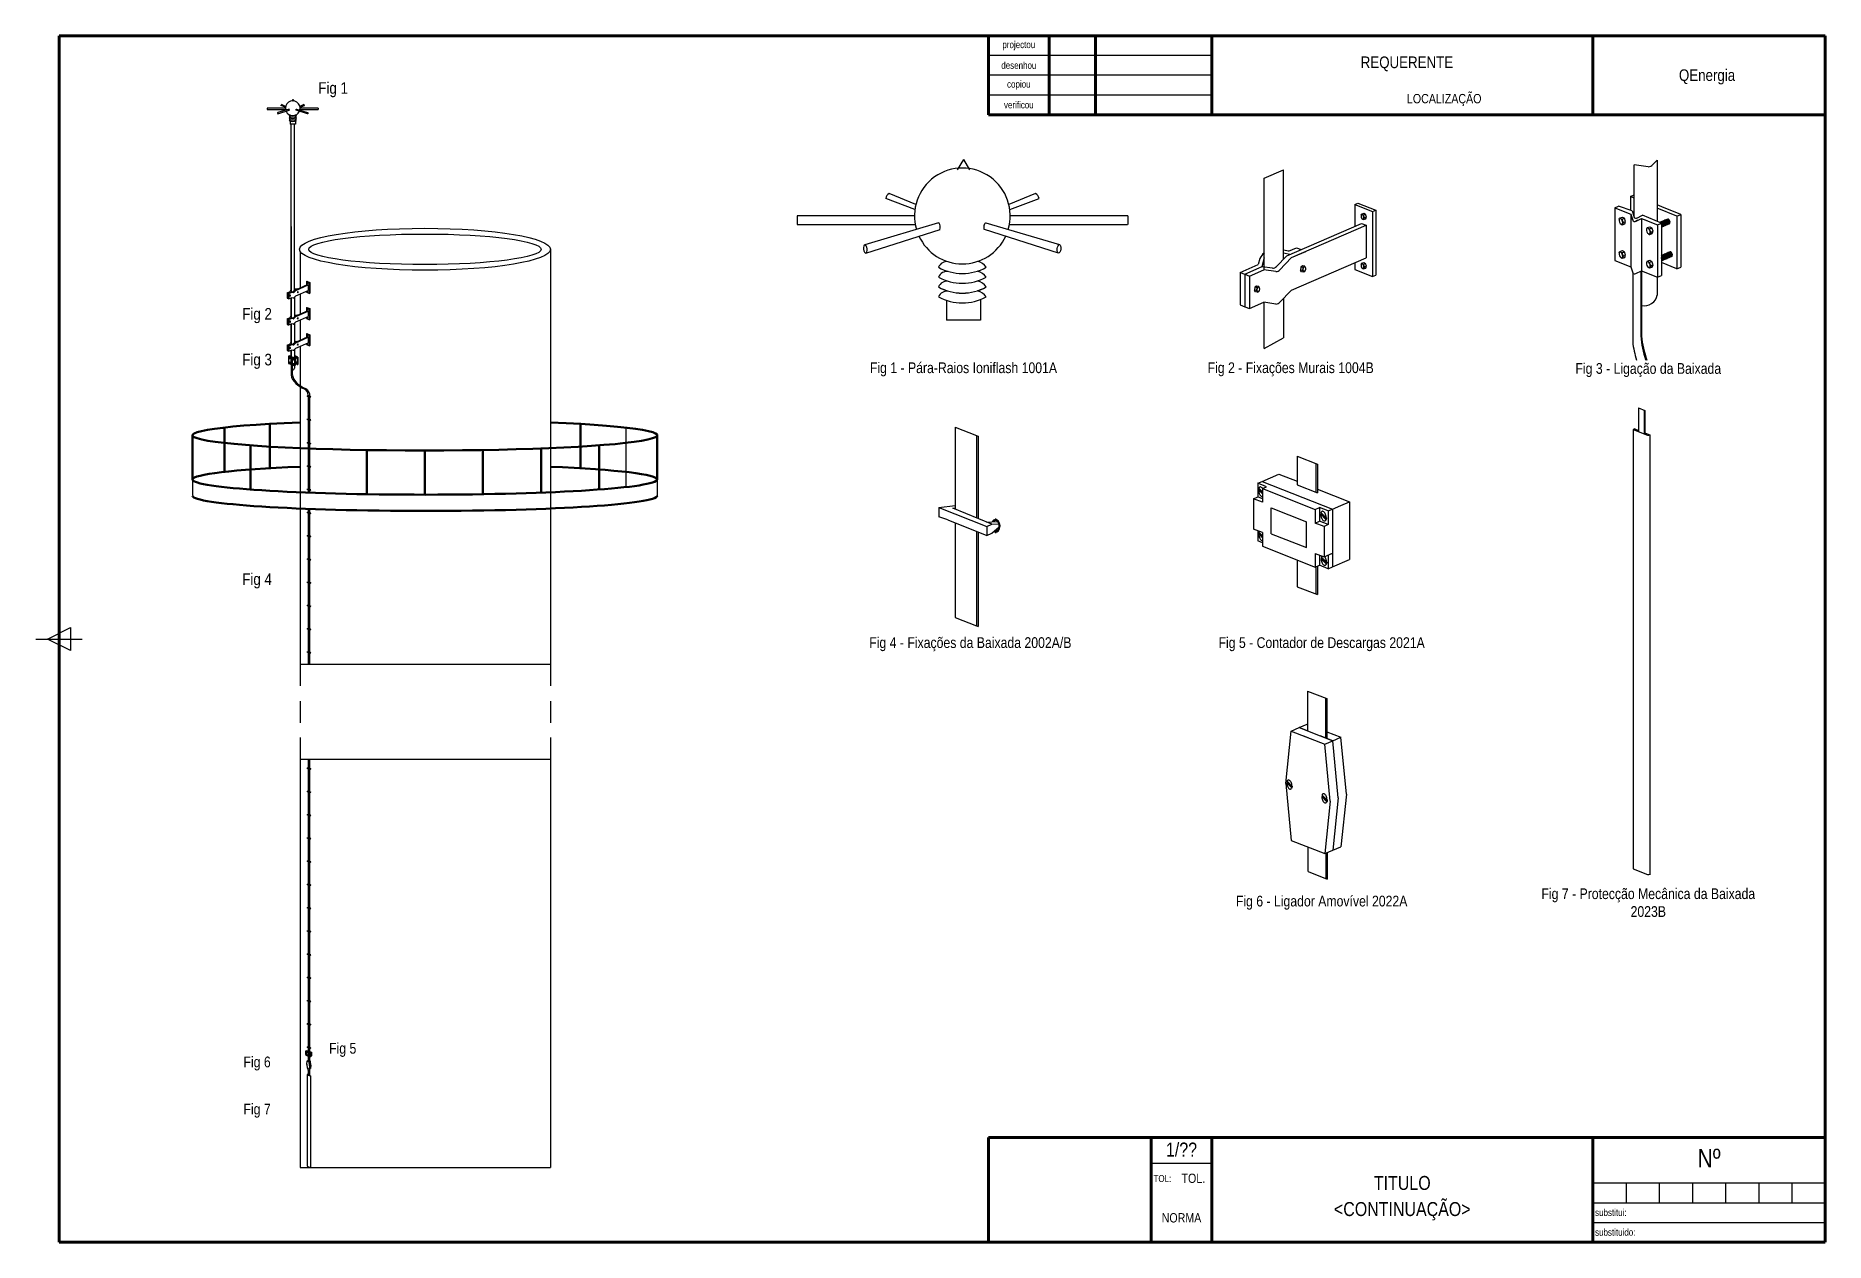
# Model space of a CAD drawing. Extents: x 5721 to 7477, y -2900 to -2449.
# Drawn here: x 7092.4 to 7477.4, y -2808.6 to -2549.1 of the extents above; entities that cross this region are included whole.
import ezdxf
from ezdxf.enums import TextEntityAlignment as Align

# ---------------------------------------------------------------- set-up
doc = ezdxf.new("R2010")
doc.units = 0
doc.header["$LTSCALE"] = 1.7
doc.header["$MEASUREMENT"] = 0
doc.layers.get('0').update_dxf_attribs({"linetype": 'CONTINUOUS'})
doc.layers.add('Legenda', color=7, linetype='CONTINUOUS')
doc.layers.add('Texto', color=3, linetype='CONTINUOUS')
doc.styles.get("Standard").update_dxf_attribs({"font": 'romans.shx'})
doc.styles.add('Technic', font='technic_.ttf')

msp = doc.modelspace()

# ---------------------------------------------------------------- texts
at = {"attachment_point": 5}
for s, insert, char_height, width in [('{\\fTechnic|b0|i0|c2|p2;projectou}', (7303.86, -2551.25), 1.5, 13), ('{\\fTechnic|b0|i0|c2|p2;desenhou}', (7303.86, -2555.5), 1.5, 13), ('{\\fTechnic|b0|i0|c2|p2;Fig 1}', (7156.33, -2560.73), 2.5, 61.5911), ('{\\fTechnic|b0|i0|c2|p2;copiou}', (7303.86, -2559.75), 1.5, 13), ('{\\fTechnic|b0|i0|c2|p2;verificou}', (7303.86, -2564), 1.5, 13), ('{\\fTechnic|b0|i0|c2|p2;Fig 2}', (7139.97, -2609.32), 2.5, 40.5342), ('{\\fTechnic|b0|i0|c2|p2;Fig 3}', (7139.97, -2619.15), 2.5, 40.3572), ('{\\fTechnic|b0|i0|c2|p2;Fig 1 - Pára-Raios Ioniflash 1001A}', (7291.95, -2620.88), 2.3, 53.0711), ('{\\fTechnic|b0|i0|c2|p2;Fig 2 - Fixações Murais 1004B}', (7362.35, -2620.88), 2.3, 46.3082), ('{\\fTechnic|b0|i0|c2|p2;Fig 3 - Ligação da Baixada}', (7439.29, -2621.04), 2.3, 46.3082), ('{\\fTechnic|b0|i0|c2|p2;Fig 4}', (7139.97, -2666.38), 2.5, 32.3793), ('{\\fTechnic|b0|i0|c2|p2;Fig 4 - Fixações da Baixada 2002A/B}', (7293.43, -2680.01), 2.3, 56.043), ('{\\fTechnic|b0|i0|c2|p2;Fig 5 - Contador de Descargas 2021A}', (7369.01, -2680.01), 2.3, 59.6439), ('{\\fTechnic|b0|i0|c2|p2;Fig 7 - Protecção Mecânica da Baixada\\P2023B}', (7439.29, -2735.6), 2.3, 64.0394), ('{\\fTechnic|b0|i0|c2|p2;Fig 6 - Ligador Amovível 2022A}', (7369.01, -2735.6), 2.3, 59.6439), ('{\\fTechnic|b0|i0|c2|p2;Fig 5}', (7158.39, -2767.27), 2.3, 13.4306), ('{\\fTechnic|b0|i0|c2|p2;Fig 6}', (7139.97, -2770.2), 2.3, 41.763), ('{\\fTechnic|b0|i0|c2|p2;Fig 7 }', (7139.97, -2780.34), 2.3, 46.7664)]:
    msp.add_mtext(s, dxfattribs=dict(at, insert=insert, char_height=char_height, width=width))
at = {"layer": 'Legenda', "insert": (7332.36, -2795.7), "char_height": 1.5, "width": 13, "attachment_point": 7}
msp.add_mtext('{\\fTechnic|b0|i0|c2|p2; TOL:}', dxfattribs=at)
at = {"layer": 'Texto'}
for s, insert, char_height, width, attachment_point in [('{\\fTechnic|b0|i0|c2|p2;QEnergia}', (7451.93, -2557.97), 2.5, 49.7759, 5), ('{\\fTechnic|b0|i0|c2|p2; substitui:}', (7427.36, -2802.25), 1.5, 50, 4), ('{\\fTechnic|b0|i0|c2|p2; substituido:}', (7427.36, -2806.5), 1.5, 50, 4)]:
    msp.add_mtext(s, dxfattribs=dict(at, insert=insert, char_height=char_height, width=width, attachment_point=attachment_point))
at = {"layer": 'Texto', "style": 'Technic'}
for tag, height, p in [('REQUERENTE', 2.5, (7387.36, -2556.08)), ('1/??', 3, (7338.86, -2790.2)), ('Nº', 4, (7452.36, -2792.55)), ('TITULO', 3, (7386.36, -2797.38)), ('NORMA', 2, (7338.86, -2804.38)), ('<CONTINUAÇÃO>', 3, (7386.36, -2803))]:
    msp.add_attdef(tag, text='', height=height, dxfattribs=at).set_placement(p, align=Align.CENTER)
for tag, p in [('LOCALIZAÇÃO', (7387.36, -2563.64)), ('TOL.', (7338.86, -2795.88))]:
    msp.add_attdef(tag, p, '', height=2, dxfattribs=at)

# ---------------------------------------------------------------- linework, layer by layer
at = {"lineweight": 120}
for p, q in [((7097.36, -2808.63), (7097.36, -2549.13)), ((7097.36, -2549.13), (7297.36, -2549.13)), ((7477.36, -2549.13), (7297.36, -2549.13)), ((7297.36, -2549.13), (7297.36, -2566.13)), ((7477.36, -2566.13), (7477.36, -2549.13)), ((7477.36, -2566.13), (7297.36, -2566.13)), ((7477.36, -2566.13), (7477.36, -2786.13)), ((7297.36, -2808.63), (7297.36, -2786.13)), ((7297.36, -2786.13), (7477.36, -2786.13)), ((7477.36, -2808.63), (7477.36, -2786.13)), ((7097.36, -2808.63), (7297.36, -2808.63)), ((7477.36, -2808.63), (7297.36, -2808.63))]:
    msp.add_line(p, q, dxfattribs=at)
at = {"lineweight": 60}
for p, q in [((7310.36, -2549.13), (7310.36, -2566.13)), ((7320.36, -2549.13), (7320.36, -2566.13)), ((7345.36, -2549.13), (7345.36, -2566.13)), ((7427.36, -2549.13), (7427.36, -2566.13)), ((7332.36, -2786.13), (7332.36, -2808.63)), ((7345.36, -2786.13), (7345.36, -2808.63)), ((7427.36, -2786.13), (7427.36, -2808.63))]:
    msp.add_line(p, q, dxfattribs=at)
at = {"lineweight": 30}
for p, q in [((7345.36, -2553.38), (7297.36, -2553.38)), ((7345.36, -2557.63), (7297.36, -2557.63)), ((7345.36, -2561.88), (7297.36, -2561.88)), ((7332.36, -2791.63), (7345.36, -2791.63)), ((7427.36, -2795.88), (7477.36, -2795.88)), ((7434.5, -2795.88), (7434.5, -2800.13)), ((7441.64, -2795.88), (7441.64, -2800.13)), ((7448.78, -2795.88), (7448.78, -2800.13)), ((7455.92, -2795.88), (7455.92, -2800.13)), ((7463.06, -2795.88), (7463.06, -2800.13)), ((7470.2, -2795.88), (7470.2, -2800.13)), ((7427.36, -2800.13), (7477.36, -2800.13)), ((7427.36, -2804.38), (7477.36, -2804.38))]:
    msp.add_line(p, q, dxfattribs=at)
for p, q in [((7146.1, -2564.31), (7145.21, -2563.94)), ((7147.68, -2562.82), (7147.47, -2563.16)), ((7147.68, -2562.82), (7147.88, -2563.16)), ((7150.06, -2563.94), (7149.18, -2564.31)), ((7146.06, -2564.69), (7142.17, -2564.69)), ((7142.17, -2564.69), (7142.17, -2564.97)), ((7142.17, -2564.97), (7146.08, -2564.97)), ((7146.85, -2564.92), (7144.41, -2565.64)), ((7144.45, -2565.92), (7146.9, -2565.14)), ((7146.07, -2564.48), (7145.1, -2564.11)), ((7147.12, -2567.48), (7147.12, -2568.13)), ((7148.23, -2567.46), (7148.23, -2568.13)), ((7150.82, -2565.92), (7148.37, -2565.13)), ((7148.42, -2564.92), (7150.85, -2565.64)), ((7149.2, -2564.97), (7153.1, -2564.97)), ((7149.21, -2564.48), (7150.18, -2564.11)), ((7153.11, -2564.69), (7149.22, -2564.69)), ((7153.11, -2564.69), (7153.11, -2564.97)), ((7148.23, -2568.13), (7147.12, -2568.13)), ((7147.33, -2604.32), (7147.33, -2568.13)), ((7148.02, -2603.93), (7148.02, -2568.13)), ((7147.33, -2590.16), (7147.33, -2573.15)), ((7291.95, -2575.72), (7290.61, -2577.94)), ((7291.95, -2575.72), (7293.24, -2577.94)), ((7356.68, -2579.72), (7360.8, -2577.93)), ((7360.8, -2597.18), (7360.8, -2577.93)), ((7439.29, -2577.32), (7436.28, -2576.88)), ((7436.28, -2588.2), (7436.28, -2576.88)), ((7440.28, -2576.83), (7441.22, -2575.87)), ((7441.22, -2575.87), (7441.22, -2589.03)), ((7281.71, -2585.42), (7275.95, -2583.03)), ((7307.47, -2583.03), (7301.71, -2585.42)), ((7356.68, -2599.48), (7356.68, -2579.72)), ((7435.45, -2583.7), (7436.28, -2583.33)), ((7436.28, -2583.34), (7436.28, -2583.34)), ((7281.5, -2586.51), (7275.22, -2584.1)), ((7301.92, -2586.51), (7308.21, -2584.1)), ((7376.14, -2585.42), (7376.83, -2585.12)), ((7376.14, -2585.42), (7379.98, -2586.93)), ((7376.14, -2585.42), (7376.14, -2590.09)), ((7376.83, -2585.12), (7380.67, -2586.63)), ((7379.98, -2586.93), (7380.67, -2586.63)), ((7379.98, -2586.93), (7379.98, -2600.91)), ((7380.67, -2586.63), (7380.67, -2600.61)), ((7432.07, -2586.14), (7432.9, -2585.78)), ((7432.07, -2586.14), (7432.07, -2597.43)), ((7432.07, -2586.14), (7435.53, -2587.5)), ((7435.83, -2586.81), (7432.9, -2585.78)), ((7436.28, -2584.04), (7435.45, -2583.7)), ((7435.45, -2583.7), (7435.45, -2586.68)), ((7435.83, -2586.81), (7436.23, -2588.12)), ((7442.22, -2585.93), (7441.22, -2585.52)), ((7445.43, -2587.95), (7441.22, -2586.22)), ((7446.26, -2587.59), (7442.22, -2585.93)), ((7147.33, -2590.16), (7147.33, -2604.22)), ((7281.41, -2587.88), (7256.14, -2587.88)), ((7256.14, -2587.88), (7256.14, -2589.72)), ((7256.14, -2589.72), (7281.58, -2589.72)), ((7286.56, -2589.38), (7270.73, -2594.06)), ((7270.95, -2595.9), (7286.9, -2590.79)), ((7312.39, -2595.88), (7296.44, -2590.77)), ((7296.77, -2589.35), (7312.61, -2594.04)), ((7301.85, -2589.72), (7327.23, -2589.72)), ((7327.29, -2587.88), (7302.01, -2587.88)), ((7327.29, -2587.88), (7327.29, -2589.72)), ((7361.49, -2596.48), (7377.56, -2589.47)), ((7362.56, -2596.85), (7378.57, -2589.87)), ((7377.51, -2587.66), (7377.58, -2587.49)), ((7377.56, -2589.47), (7378.57, -2589.87)), ((7377.62, -2587.46), (7378.08, -2587.3)), ((7377.86, -2588.59), (7377.99, -2588.66)), ((7378.02, -2587.66), (7378.45, -2587.51)), ((7378.04, -2588.67), (7378.5, -2588.5)), ((7378.08, -2587.3), (7378.45, -2587.51)), ((7378.23, -2588.26), (7378.66, -2588.11)), ((7378.66, -2588.11), (7378.45, -2587.51)), ((7378.5, -2588.5), (7378.66, -2588.11)), ((7378.57, -2589.87), (7378.57, -2596.86)), ((7433.05, -2588.56), (7433.13, -2588.36)), ((7433.17, -2588.32), (7433.72, -2588.13)), ((7433.46, -2589.67), (7433.62, -2589.76)), ((7433.65, -2588.56), (7434.17, -2588.38)), ((7433.68, -2589.77), (7434.23, -2589.58)), ((7433.72, -2588.13), (7434.17, -2588.38)), ((7433.91, -2589.28), (7434.42, -2589.1)), ((7434.42, -2589.1), (7434.17, -2588.38)), ((7434.23, -2589.58), (7434.42, -2589.1)), ((7435.53, -2587.5), (7435.53, -2598.79)), ((7435.53, -2587.5), (7435.93, -2588.81)), ((7435.53, -2587.5), (7435.93, -2588.81)), ((7435.93, -2588.81), (7435.8, -2588.37)), ((7436.51, -2589.04), (7437.83, -2588.4)), ((7436.51, -2589.04), (7437.83, -2588.4)), ((7436.95, -2588.82), (7436.51, -2589.04)), ((7436.81, -2588.35), (7438.08, -2587.74)), ((7437.83, -2588.4), (7441.29, -2589.76)), ((7437.83, -2588.4), (7438.99, -2588.85)), ((7437.83, -2588.4), (7437.83, -2599.69)), ((7442.12, -2589.4), (7438.08, -2587.74)), ((7438.96, -2590.64), (7439.04, -2590.44)), ((7439.08, -2590.39), (7439.63, -2590.2)), ((7439.56, -2590.63), (7440.08, -2590.45)), ((7439.63, -2590.2), (7440.08, -2590.45)), ((7440.33, -2591.18), (7440.08, -2590.45)), ((7441.29, -2589.76), (7442.12, -2589.4)), ((7441.29, -2589.76), (7441.29, -2601.05)), ((7443.49, -2588.54), (7441.82, -2589.27)), ((7441.82, -2589.27), (7443.49, -2588.54)), ((7442.65, -2588.91), (7441.82, -2589.27)), ((7441.82, -2589.27), (7442.24, -2589.09)), ((7442.03, -2589.18), (7441.82, -2589.27)), ((7442.24, -2589.09), (7442.03, -2589.18)), ((7442.12, -2589.4), (7442.12, -2600.69)), ((7443.85, -2589.55), (7442.12, -2590.3)), ((7442.33, -2590.21), (7442.12, -2590.3)), ((7442.24, -2589.09), (7442.65, -2588.91)), ((7442.45, -2589), (7442.24, -2589.09)), ((7442.54, -2590.12), (7442.33, -2590.21)), ((7442.65, -2588.91), (7442.45, -2589)), ((7442.75, -2590.03), (7442.54, -2590.12)), ((7443.49, -2588.54), (7442.65, -2588.91)), ((7442.65, -2588.91), (7443.07, -2588.72)), ((7442.86, -2588.82), (7442.65, -2588.91)), ((7442.96, -2589.94), (7442.75, -2590.03)), ((7443.07, -2588.72), (7442.86, -2588.82)), ((7443.16, -2589.84), (7442.96, -2589.94)), ((7443.07, -2588.72), (7443.47, -2588.55)), ((7443.27, -2588.64), (7443.07, -2588.72)), ((7443.37, -2589.75), (7443.16, -2589.84)), ((7443.47, -2588.55), (7443.27, -2588.64)), ((7443.57, -2589.67), (7443.37, -2589.75)), ((7443.77, -2589.58), (7443.57, -2589.67)), ((7445.43, -2587.95), (7446.26, -2587.59)), ((7445.43, -2587.95), (7445.43, -2599.25)), ((7446.26, -2587.59), (7446.26, -2598.88)), ((7361.86, -2595.49), (7363.61, -2594.72)), ((7363.61, -2594.72), (7364.62, -2595.12)), ((7439.37, -2591.75), (7439.53, -2591.84)), ((7439.59, -2591.84), (7440.14, -2591.65)), ((7439.82, -2591.36), (7440.33, -2591.18)), ((7440.14, -2591.65), (7440.33, -2591.18)), ((7149.21, -2595.5), (7149.21, -2603.35)), ((7203.07, -2595.05), (7203.07, -2632.29)), ((7351.48, -2600.01), (7355.39, -2598.31)), ((7355.73, -2597.06), (7355.39, -2598.31)), ((7356.68, -2596.9), (7356.14, -2598.81)), ((7361.49, -2596.48), (7359.21, -2598.81)), ((7362.56, -2596.85), (7359.93, -2599.52)), ((7361.86, -2595.49), (7360.8, -2595.24)), ((7362.16, -2596.19), (7360.8, -2595.87)), ((7362.56, -2596.85), (7365.62, -2595.51)), ((7362.56, -2596.85), (7365.62, -2595.51)), ((7362.56, -2603.84), (7378.57, -2596.86)), ((7364.89, -2598.62), (7364.56, -2598.89)), ((7365.37, -2598.7), (7364.89, -2598.62)), ((7365.49, -2598.86), (7365.41, -2598.73)), ((7376.14, -2597.92), (7376.14, -2599.4)), ((7377.51, -2598.25), (7377.58, -2598.08)), ((7377.62, -2598.04), (7378.08, -2597.88)), ((7378.02, -2598.24), (7378.45, -2598.09)), ((7378.08, -2597.88), (7378.45, -2598.09)), ((7378.23, -2598.85), (7378.66, -2598.7)), ((7378.66, -2598.7), (7378.45, -2598.09)), ((7378.5, -2599.09), (7378.66, -2598.7)), ((7432.07, -2597.43), (7435.53, -2598.79)), ((7433.05, -2595.78), (7433.13, -2595.58)), ((7433.17, -2595.54), (7433.72, -2595.34)), ((7433.46, -2596.89), (7433.62, -2596.98)), ((7433.65, -2595.78), (7434.17, -2595.59)), ((7433.68, -2596.99), (7434.23, -2596.79)), ((7433.72, -2595.34), (7434.17, -2595.59)), ((7433.91, -2596.5), (7434.42, -2596.32)), ((7434.42, -2596.32), (7434.17, -2595.59)), ((7434.23, -2596.79), (7434.42, -2596.32)), ((7438.96, -2597.85), (7439.04, -2597.65)), ((7439.08, -2597.61), (7439.63, -2597.41)), ((7439.56, -2597.85), (7440.08, -2597.67)), ((7439.63, -2597.41), (7440.08, -2597.67)), ((7439.82, -2598.57), (7440.33, -2598.39)), ((7440.33, -2598.39), (7440.08, -2597.67)), ((7440.14, -2598.87), (7440.33, -2598.39)), ((7442.32, -2597.48), (7442.11, -2597.57)), ((7442.33, -2596.31), (7442.12, -2596.4)), ((7442.21, -2597.52), (7442.12, -2597.56)), ((7445.43, -2599.25), (7442.12, -2597.88)), ((7442.42, -2597.43), (7442.21, -2597.52)), ((7444, -2595.58), (7442.33, -2596.31)), ((7442.33, -2596.31), (7444, -2595.58)), ((7443.17, -2595.94), (7442.33, -2596.31)), ((7442.33, -2596.31), (7442.75, -2596.13)), ((7442.54, -2596.22), (7442.33, -2596.31)), ((7442.63, -2597.34), (7442.42, -2597.43)), ((7442.75, -2596.13), (7442.54, -2596.22)), ((7444.37, -2596.58), (7442.63, -2597.34)), ((7442.84, -2597.25), (7442.63, -2597.34)), ((7442.84, -2597.25), (7442.63, -2597.34)), ((7442.75, -2596.13), (7443.17, -2595.94)), ((7442.96, -2596.04), (7442.75, -2596.13)), ((7443.05, -2597.16), (7442.84, -2597.25)), ((7443.17, -2595.94), (7442.96, -2596.04)), ((7443.26, -2597.07), (7443.05, -2597.16)), ((7444, -2595.58), (7443.17, -2595.94)), ((7443.17, -2595.94), (7443.59, -2595.76)), ((7443.38, -2595.85), (7443.17, -2595.94)), ((7443.47, -2596.97), (7443.26, -2597.07)), ((7443.59, -2595.76), (7443.38, -2595.85)), ((7443.68, -2596.88), (7443.47, -2596.97)), ((7443.59, -2595.76), (7443.98, -2595.59)), ((7443.78, -2595.67), (7443.59, -2595.76)), ((7443.89, -2596.79), (7443.68, -2596.88)), ((7443.98, -2595.59), (7443.78, -2595.67)), ((7444.09, -2596.7), (7443.89, -2596.79)), ((7444.29, -2596.62), (7444.09, -2596.7)), ((7150.58, -2601.97), (7150.69, -2601.92)), ((7150.58, -2601.97), (7151.22, -2602.22)), ((7150.58, -2601.97), (7150.58, -2602.75)), ((7150.69, -2601.92), (7151.33, -2602.17)), ((7150.81, -2602.35), (7150.82, -2602.32)), ((7150.82, -2602.31), (7150.9, -2602.28)), ((7150.86, -2602.5), (7150.88, -2602.51)), ((7150.89, -2602.35), (7150.96, -2602.32)), ((7150.89, -2602.51), (7150.97, -2602.49)), ((7150.9, -2602.28), (7150.96, -2602.32)), ((7150.92, -2602.45), (7151, -2602.42)), ((7151, -2602.42), (7150.96, -2602.32)), ((7150.97, -2602.49), (7151, -2602.42)), ((7151.22, -2602.22), (7151.33, -2602.17)), ((7151.22, -2602.22), (7151.22, -2604.55)), ((7151.33, -2602.17), (7151.33, -2604.5)), ((7351.48, -2600.01), (7352.49, -2600.41)), ((7351.48, -2600.01), (7351.48, -2607)), ((7352.49, -2600.41), (7355.55, -2599.07)), ((7352.49, -2600.41), (7353.5, -2600.8)), ((7352.49, -2600.41), (7352.49, -2607.4)), ((7353.5, -2600.8), (7356.56, -2599.46)), ((7353.5, -2600.8), (7353.5, -2607.79)), ((7356.18, -2598.8), (7355.55, -2599.07)), ((7358.46, -2599.13), (7356.18, -2598.8)), ((7359.18, -2599.85), (7356.56, -2599.46)), ((7364.56, -2598.89), (7364.45, -2599.52)), ((7364.9, -2599.59), (7364.45, -2599.52)), ((7364.67, -2599.88), (7364.45, -2599.52)), ((7365, -2598.96), (7364.56, -2598.89)), ((7365.15, -2599.96), (7364.67, -2599.88)), ((7365.34, -2599.84), (7365.2, -2599.95)), ((7376.14, -2599.4), (7379.98, -2600.91)), ((7377.86, -2599.17), (7377.99, -2599.25)), ((7378.04, -2599.25), (7378.5, -2599.09)), ((7379.98, -2600.91), (7380.67, -2600.61)), ((7435.53, -2598.79), (7435.93, -2600.1)), ((7435.93, -2600.1), (7435.93, -2615)), ((7436.59, -2600.29), (7437.83, -2599.69)), ((7437.69, -2599.76), (7437.69, -2613.69)), ((7437.83, -2599.69), (7441.29, -2601.05)), ((7437.83, -2599.69), (7437.83, -2613.69)), ((7439.37, -2598.96), (7439.53, -2599.05)), ((7439.59, -2599.06), (7440.14, -2598.87)), ((7441.22, -2601.02), (7441.22, -2604.89)), ((7441.29, -2601.05), (7442.12, -2600.69)), ((7445.43, -2599.25), (7446.26, -2598.88)), ((7146.47, -2604.4), (7147.12, -2604.12)), ((7146.47, -2604.4), (7146.63, -2604.47)), ((7146.47, -2604.4), (7146.47, -2605.57)), ((7146.47, -2605.57), (7146.63, -2605.64)), ((7146.63, -2604.47), (7147.15, -2604.25)), ((7146.63, -2604.47), (7146.8, -2604.54)), ((7146.63, -2604.47), (7146.63, -2605.64)), ((7146.63, -2605.64), (7146.8, -2605.7)), ((7146.8, -2604.54), (7147.31, -2604.31)), ((7146.8, -2604.54), (7146.8, -2605.7)), ((7146.8, -2605.7), (7147.31, -2605.48)), ((7146.99, -2604.94), (7146.98, -2605.04)), ((7147.05, -2605.06), (7146.98, -2605.04)), ((7147.01, -2605.1), (7146.98, -2605.04)), ((7147.05, -2604.89), (7146.99, -2604.94)), ((7147.07, -2604.95), (7146.99, -2604.94)), ((7147.09, -2605.12), (7147.01, -2605.1)), ((7147.13, -2604.91), (7147.05, -2604.89)), ((7147.12, -2605.1), (7147.1, -2605.12)), ((7147.17, -2603.91), (7147.12, -2604.12)), ((7147.15, -2604.93), (7147.14, -2604.91)), ((7147.25, -2604.2), (7147.15, -2604.25)), ((7147.33, -2603.89), (7147.24, -2604.2)), ((7147.63, -2604.26), (7147.25, -2604.2)), ((7147.75, -2604.38), (7147.31, -2604.31)), ((7147.75, -2605.54), (7147.31, -2605.48)), ((7147.33, -2605.48), (7147.33, -2609.85)), ((7147.33, -2609.95), (7147.33, -2605.48)), ((7148.13, -2603.82), (7147.75, -2604.2)), ((7148.31, -2603.88), (7147.88, -2604.32)), ((7148.31, -2605.04), (7147.88, -2605.49)), ((7148.2, -2603.65), (7148.02, -2603.61)), ((7148.25, -2603.77), (7148.02, -2603.71)), ((7148.02, -2605.34), (7148.02, -2609.56)), ((7148.13, -2603.82), (7150.81, -2602.65)), ((7148.2, -2603.65), (7148.49, -2603.52)), ((7148.31, -2603.88), (7150.98, -2602.71)), ((7148.31, -2603.88), (7148.82, -2603.65)), ((7148.31, -2603.88), (7148.82, -2603.65)), ((7148.31, -2605.04), (7150.98, -2603.88)), ((7148.49, -2603.52), (7148.66, -2603.59)), ((7148.65, -2604.22), (7148.63, -2604.32)), ((7148.7, -2604.33), (7148.63, -2604.32)), ((7148.66, -2604.38), (7148.63, -2604.32)), ((7148.7, -2604.17), (7148.65, -2604.22)), ((7148.72, -2604.23), (7148.65, -2604.22)), ((7148.74, -2604.4), (7148.66, -2604.38)), ((7148.78, -2604.19), (7148.7, -2604.17)), ((7148.78, -2604.38), (7148.75, -2604.39)), ((7148.8, -2604.21), (7148.79, -2604.19)), ((7149.21, -2604.65), (7149.21, -2608.98)), ((7150.58, -2604.06), (7150.58, -2604.3)), ((7150.58, -2604.3), (7151.22, -2604.55)), ((7150.81, -2602.65), (7150.98, -2602.71)), ((7150.81, -2604.11), (7150.82, -2604.08)), ((7150.82, -2604.08), (7150.9, -2604.05)), ((7150.86, -2604.26), (7150.88, -2604.28)), ((7150.89, -2604.11), (7150.96, -2604.08)), ((7150.89, -2604.28), (7150.97, -2604.25)), ((7150.9, -2604.05), (7150.96, -2604.08)), ((7150.92, -2604.21), (7151, -2604.19)), ((7151, -2604.19), (7150.96, -2604.08)), ((7150.97, -2604.25), (7151, -2604.19)), ((7150.98, -2602.71), (7150.98, -2603.88)), ((7151.22, -2604.55), (7151.33, -2604.5)), ((7288.32, -2606.05), (7288.32, -2610.27)), ((7295.58, -2605.88), (7295.58, -2610.27)), ((7354.65, -2603.22), (7354.54, -2603.85)), ((7354.99, -2603.92), (7354.54, -2603.85)), ((7354.76, -2604.21), (7354.54, -2603.85)), ((7354.98, -2602.95), (7354.65, -2603.22)), ((7355.1, -2603.29), (7354.65, -2603.22)), ((7355.24, -2604.29), (7354.76, -2604.21)), ((7355.46, -2603.03), (7354.98, -2602.95)), ((7355.43, -2604.17), (7355.29, -2604.28)), ((7355.58, -2603.19), (7355.5, -2603.06)), ((7362.56, -2603.84), (7359.93, -2606.51)), ((7360.8, -2605.63), (7360.8, -2614.09)), ((7146.47, -2610.04), (7147.12, -2609.75)), ((7146.47, -2610.04), (7146.63, -2610.1)), ((7146.47, -2610.04), (7146.47, -2611.2)), ((7146.63, -2610.1), (7147.15, -2609.88)), ((7146.63, -2610.1), (7146.8, -2610.17)), ((7146.63, -2610.1), (7146.63, -2611.27)), ((7146.8, -2610.17), (7147.31, -2609.95)), ((7146.8, -2610.17), (7146.8, -2611.33)), ((7147.17, -2609.54), (7147.12, -2609.75)), ((7147.25, -2609.83), (7147.15, -2609.88)), ((7147.33, -2609.52), (7147.24, -2609.84)), ((7147.63, -2609.89), (7147.25, -2609.83)), ((7147.75, -2610.01), (7147.31, -2609.95)), ((7148.13, -2609.45), (7147.75, -2609.84)), ((7148.31, -2609.51), (7147.88, -2609.95)), ((7148.2, -2609.28), (7148.02, -2609.24)), ((7148.25, -2609.4), (7148.02, -2609.35)), ((7148.13, -2609.45), (7150.81, -2608.28)), ((7148.2, -2609.28), (7148.49, -2609.15)), ((7148.31, -2609.51), (7150.98, -2608.35)), ((7148.31, -2609.51), (7148.82, -2609.29)), ((7148.31, -2609.51), (7148.82, -2609.29)), ((7148.31, -2610.67), (7150.98, -2609.51)), ((7148.49, -2609.15), (7148.66, -2609.22)), ((7148.65, -2609.85), (7148.63, -2609.95)), ((7148.7, -2609.97), (7148.63, -2609.95)), ((7148.66, -2610.01), (7148.63, -2609.95)), ((7148.7, -2609.8), (7148.65, -2609.85)), ((7148.72, -2609.86), (7148.65, -2609.85)), ((7148.74, -2610.03), (7148.66, -2610.01)), ((7148.78, -2609.82), (7148.7, -2609.8)), ((7148.78, -2610.01), (7148.75, -2610.03)), ((7148.8, -2609.84), (7148.79, -2609.82)), ((7149.21, -2610.28), (7149.21, -2614.61)), ((7150.58, -2607.6), (7150.69, -2607.55)), ((7150.58, -2607.6), (7151.22, -2607.86)), ((7150.58, -2607.6), (7150.58, -2608.38)), ((7150.58, -2609.69), (7150.58, -2609.94)), ((7150.58, -2609.94), (7151.22, -2610.19)), ((7150.69, -2607.55), (7151.33, -2607.81)), ((7150.81, -2607.98), (7150.82, -2607.95)), ((7150.81, -2608.28), (7150.98, -2608.35)), ((7150.81, -2609.74), (7150.82, -2609.71)), ((7150.82, -2607.94), (7150.9, -2607.92)), ((7150.82, -2609.71), (7150.9, -2609.68)), ((7150.86, -2608.13), (7150.88, -2608.14)), ((7150.86, -2609.9), (7150.88, -2609.91)), ((7150.89, -2607.98), (7150.96, -2607.95)), ((7150.89, -2608.15), (7150.97, -2608.12)), ((7150.89, -2609.74), (7150.96, -2609.72)), ((7150.89, -2609.91), (7150.97, -2609.88)), ((7150.9, -2607.92), (7150.96, -2607.95)), ((7150.9, -2609.68), (7150.96, -2609.72)), ((7150.92, -2608.08), (7151, -2608.05)), ((7150.92, -2609.84), (7151, -2609.82)), ((7151, -2608.05), (7150.96, -2607.95)), ((7151, -2609.82), (7150.96, -2609.72)), ((7150.97, -2608.12), (7151, -2608.05)), ((7150.97, -2609.88), (7151, -2609.82)), ((7150.98, -2608.35), (7150.98, -2609.51)), ((7151.22, -2607.86), (7151.33, -2607.81)), ((7151.22, -2607.86), (7151.22, -2610.19)), ((7151.22, -2610.19), (7151.33, -2610.14)), ((7151.33, -2607.81), (7151.33, -2610.14)), ((7295.58, -2610.27), (7288.32, -2610.27)), ((7351.48, -2607), (7352.49, -2607.4)), ((7352.49, -2607.4), (7353.5, -2607.79)), ((7353.5, -2607.79), (7356.56, -2606.46)), ((7359.18, -2606.84), (7356.56, -2606.46)), ((7356.68, -2616.39), (7356.68, -2606.47)), ((7146.47, -2611.2), (7146.63, -2611.27)), ((7146.63, -2611.27), (7146.8, -2611.33)), ((7146.8, -2611.33), (7147.31, -2611.11)), ((7146.99, -2610.57), (7146.98, -2610.68)), ((7147.05, -2610.69), (7146.98, -2610.68)), ((7147.01, -2610.74), (7146.98, -2610.68)), ((7147.05, -2610.53), (7146.99, -2610.57)), ((7147.07, -2610.58), (7146.99, -2610.57)), ((7147.09, -2610.75), (7147.01, -2610.74)), ((7147.13, -2610.54), (7147.05, -2610.53)), ((7147.12, -2610.73), (7147.1, -2610.75)), ((7147.15, -2610.57), (7147.14, -2610.54)), ((7147.75, -2611.17), (7147.31, -2611.11)), ((7147.33, -2611.11), (7147.33, -2615.48)), ((7147.33, -2615.48), (7147.33, -2611.11)), ((7148.31, -2610.67), (7147.88, -2611.12)), ((7148.02, -2610.97), (7148.02, -2615.19)), ((7148.13, -2615.08), (7150.81, -2613.91)), ((7148.31, -2615.14), (7150.98, -2613.97)), ((7150.58, -2613.23), (7150.69, -2613.18)), ((7150.58, -2613.23), (7151.22, -2613.48)), ((7150.58, -2613.23), (7150.58, -2614.01)), ((7150.69, -2613.18), (7151.33, -2613.43)), ((7150.81, -2613.61), (7150.82, -2613.58)), ((7150.81, -2613.91), (7150.98, -2613.97)), ((7150.82, -2613.57), (7150.9, -2613.55)), ((7150.86, -2613.76), (7150.88, -2613.77)), ((7150.89, -2613.61), (7150.96, -2613.58)), ((7150.89, -2613.77), (7150.97, -2613.75)), ((7150.9, -2613.55), (7150.96, -2613.58)), ((7150.92, -2613.71), (7151, -2613.68)), ((7151, -2613.68), (7150.96, -2613.58)), ((7150.97, -2613.75), (7151, -2613.68)), ((7150.98, -2613.97), (7150.98, -2615.14)), ((7151.22, -2613.48), (7151.33, -2613.43)), ((7151.22, -2613.48), (7151.22, -2615.82)), ((7151.33, -2613.43), (7151.33, -2615.77)), ((7356.68, -2616.39), (7360.8, -2614.09)), ((7146.47, -2615.67), (7147.12, -2615.38)), ((7146.47, -2615.67), (7146.63, -2615.73)), ((7146.47, -2615.67), (7146.47, -2616.83)), ((7146.47, -2616.83), (7146.63, -2616.9)), ((7146.63, -2615.73), (7147.15, -2615.51)), ((7146.63, -2615.73), (7146.8, -2615.8)), ((7146.63, -2615.73), (7146.63, -2616.9)), ((7146.63, -2616.9), (7146.8, -2616.96)), ((7146.75, -2618.03), (7146.86, -2617.98)), ((7146.8, -2615.8), (7147.31, -2615.57)), ((7146.8, -2615.8), (7146.8, -2616.96)), ((7146.8, -2616.96), (7147.31, -2616.74)), ((7147.27, -2618.12), (7146.86, -2617.98)), ((7146.99, -2616.2), (7146.98, -2616.3)), ((7147.05, -2616.32), (7146.98, -2616.3)), ((7147.01, -2616.36), (7146.98, -2616.3)), ((7147.05, -2616.15), (7146.99, -2616.2)), ((7147.07, -2616.21), (7146.99, -2616.2)), ((7147.09, -2616.38), (7147.01, -2616.36)), ((7147.13, -2616.17), (7147.05, -2616.15)), ((7147.12, -2616.36), (7147.1, -2616.38)), ((7147.17, -2615.17), (7147.12, -2615.38)), ((7147.15, -2616.19), (7147.14, -2616.17)), ((7147.25, -2615.46), (7147.15, -2615.51)), ((7147.22, -2617.69), (7147.33, -2617.64)), ((7147.33, -2617.74), (7147.22, -2617.69)), ((7147.22, -2617.69), (7147.22, -2618.1)), ((7147.33, -2615.15), (7147.24, -2615.47)), ((7147.63, -2615.52), (7147.25, -2615.46)), ((7147.75, -2615.64), (7147.31, -2615.57)), ((7147.75, -2616.8), (7147.31, -2616.74)), ((7147.33, -2616.74), (7147.33, -2618.31)), ((7147.33, -2618.31), (7147.33, -2616.74)), ((7147.33, -2617.64), (7147.33, -2617.64)), ((7148.13, -2615.08), (7147.75, -2615.46)), ((7148.31, -2615.14), (7147.88, -2615.58)), ((7148.31, -2616.3), (7147.88, -2616.75)), ((7148.2, -2614.91), (7148.02, -2614.87)), ((7148.25, -2615.03), (7148.02, -2614.97)), ((7148.02, -2616.6), (7148.02, -2618.43)), ((7148.16, -2618), (7148.02, -2617.94)), ((7148.72, -2618.23), (7148.16, -2618)), ((7148.2, -2614.91), (7148.49, -2614.78)), ((7148.31, -2615.14), (7148.82, -2614.92)), ((7148.31, -2615.14), (7148.82, -2614.92)), ((7148.31, -2616.3), (7150.98, -2615.14)), ((7148.49, -2614.78), (7148.66, -2614.85)), ((7148.65, -2615.48), (7148.63, -2615.58)), ((7148.7, -2615.6), (7148.63, -2615.58)), ((7148.66, -2615.64), (7148.63, -2615.58)), ((7148.7, -2615.43), (7148.65, -2615.48)), ((7148.72, -2615.49), (7148.65, -2615.48)), ((7148.74, -2615.66), (7148.66, -2615.64)), ((7148.78, -2615.45), (7148.7, -2615.43)), ((7148.78, -2615.64), (7148.75, -2615.66)), ((7148.8, -2615.47), (7148.79, -2615.45)), ((7149.21, -2615.91), (7149.21, -2624.36)), ((7150.58, -2615.32), (7150.58, -2615.56)), ((7150.58, -2615.56), (7151.22, -2615.82)), ((7150.81, -2615.37), (7150.82, -2615.34)), ((7150.82, -2615.34), (7150.9, -2615.31)), ((7150.86, -2615.53), (7150.88, -2615.54)), ((7150.89, -2615.37), (7150.96, -2615.35)), ((7150.89, -2615.54), (7150.97, -2615.51)), ((7150.9, -2615.31), (7150.96, -2615.35)), ((7150.92, -2615.47), (7151, -2615.45)), ((7151, -2615.45), (7150.96, -2615.35)), ((7150.97, -2615.51), (7151, -2615.45)), ((7151.22, -2615.82), (7151.33, -2615.77)), ((7146.75, -2618.03), (7146.75, -2619.6)), ((7146.75, -2618.03), (7147.23, -2618.22)), ((7146.75, -2619.6), (7147.23, -2619.79)), ((7146.88, -2618.37), (7146.89, -2618.34)), ((7146.88, -2619.37), (7146.89, -2619.34)), ((7146.9, -2618.33), (7146.98, -2618.3)), ((7146.9, -2619.33), (7146.98, -2619.31)), ((7146.94, -2618.52), (7146.96, -2618.53)), ((7146.94, -2619.52), (7146.96, -2619.53)), ((7146.97, -2618.36), (7147.04, -2618.34)), ((7146.97, -2618.53), (7147.05, -2618.51)), ((7146.97, -2619.37), (7147.04, -2619.34)), ((7146.97, -2619.53), (7147.05, -2619.51)), ((7146.98, -2618.3), (7147.04, -2618.34)), ((7146.98, -2619.31), (7147.04, -2619.34)), ((7147, -2618.47), (7147.07, -2618.44)), ((7147, -2619.47), (7147.07, -2619.44)), ((7147.07, -2618.44), (7147.04, -2618.34)), ((7147.07, -2619.44), (7147.04, -2619.34)), ((7147.05, -2618.51), (7147.07, -2618.44)), ((7147.05, -2619.51), (7147.07, -2619.44)), ((7147.23, -2618.22), (7147.23, -2619.79)), ((7147.23, -2618.22), (7147.28, -2618.4)), ((7147.23, -2618.22), (7147.28, -2618.4)), ((7147.23, -2619.79), (7147.28, -2619.97)), ((7147.27, -2618.12), (7147.33, -2618.3)), ((7147.28, -2618.4), (7147.27, -2618.34)), ((7147.28, -2619.97), (7147.28, -2622.04)), ((7147.36, -2618.43), (7147.55, -2618.34)), ((7147.36, -2618.43), (7147.55, -2618.34)), ((7147.43, -2618.4), (7147.36, -2618.43)), ((7147.38, -2619.99), (7147.55, -2619.91)), ((7147.41, -2618.34), (7147.58, -2618.25)), ((7147.53, -2619.92), (7147.53, -2621.85)), ((7147.55, -2618.34), (7148.03, -2618.53)), ((7147.55, -2618.34), (7147.71, -2618.41)), ((7147.55, -2618.34), (7147.55, -2619.91)), ((7147.55, -2619.91), (7148.03, -2620.1)), ((7147.55, -2619.91), (7147.55, -2621.85)), ((7148.14, -2618.48), (7147.58, -2618.25)), ((7147.7, -2618.65), (7147.72, -2618.63)), ((7147.7, -2619.66), (7147.72, -2619.63)), ((7147.72, -2618.62), (7147.8, -2618.59)), ((7147.72, -2619.62), (7147.8, -2619.59)), ((7147.76, -2618.81), (7147.78, -2618.82)), ((7147.76, -2619.81), (7147.78, -2619.82)), ((7147.79, -2618.65), (7147.86, -2618.63)), ((7147.79, -2618.82), (7147.87, -2618.79)), ((7147.79, -2619.65), (7147.86, -2619.63)), ((7147.79, -2619.82), (7147.87, -2619.8)), ((7147.8, -2618.59), (7147.86, -2618.63)), ((7147.8, -2619.59), (7147.86, -2619.63)), ((7147.82, -2618.75), (7147.9, -2618.73)), ((7147.82, -2619.76), (7147.9, -2619.73)), ((7147.9, -2618.73), (7147.86, -2618.63)), ((7147.9, -2619.73), (7147.86, -2619.63)), ((7147.87, -2618.79), (7147.9, -2618.73)), ((7147.87, -2619.8), (7147.9, -2619.73)), ((7148.6, -2618.28), (7148.02, -2618.04)), ((7148.02, -2620.1), (7148.02, -2620.63)), ((7148.03, -2618.53), (7148.14, -2618.48)), ((7148.03, -2618.53), (7148.03, -2620.1)), ((7148.03, -2620.1), (7148.14, -2620.05)), ((7148.33, -2618.36), (7148.1, -2618.46)), ((7148.1, -2618.46), (7148.33, -2618.36)), ((7148.22, -2618.41), (7148.1, -2618.46)), ((7148.1, -2618.46), (7148.16, -2618.44)), ((7148.13, -2618.45), (7148.1, -2618.46)), ((7148.16, -2618.44), (7148.13, -2618.45)), ((7148.14, -2618.48), (7148.14, -2620.05)), ((7148.38, -2618.5), (7148.14, -2618.61)), ((7148.17, -2618.59), (7148.14, -2618.61)), ((7148.17, -2619.44), (7148.14, -2619.45)), ((7148.17, -2619.6), (7148.14, -2619.62)), ((7148.16, -2619.61), (7148.14, -2619.62)), ((7148.6, -2619.85), (7148.14, -2619.66)), ((7148.16, -2618.44), (7148.22, -2618.41)), ((7148.19, -2618.43), (7148.16, -2618.44)), ((7148.19, -2619.6), (7148.16, -2619.61)), ((7148.2, -2618.58), (7148.17, -2618.59)), ((7148.41, -2619.34), (7148.17, -2619.44)), ((7148.17, -2619.44), (7148.41, -2619.34)), ((7148.29, -2619.39), (7148.17, -2619.44)), ((7148.17, -2619.44), (7148.23, -2619.42)), ((7148.2, -2619.43), (7148.17, -2619.44)), ((7148.22, -2618.41), (7148.19, -2618.43)), ((7148.21, -2619.58), (7148.19, -2619.6)), ((7148.23, -2618.57), (7148.2, -2618.58)), ((7148.23, -2619.42), (7148.2, -2619.43)), ((7148.46, -2619.48), (7148.21, -2619.58)), ((7148.24, -2619.57), (7148.21, -2619.58)), ((7148.24, -2619.57), (7148.21, -2619.58)), ((7148.33, -2618.36), (7148.22, -2618.41)), ((7148.22, -2618.41), (7148.28, -2618.39)), ((7148.25, -2618.4), (7148.22, -2618.41)), ((7148.26, -2618.56), (7148.23, -2618.57)), ((7148.23, -2619.42), (7148.29, -2619.39)), ((7148.26, -2619.4), (7148.23, -2619.42)), ((7148.27, -2619.56), (7148.24, -2619.57)), ((7148.28, -2618.39), (7148.25, -2618.4)), ((7148.29, -2618.54), (7148.26, -2618.56)), ((7148.29, -2619.39), (7148.26, -2619.4)), ((7148.3, -2619.55), (7148.27, -2619.56)), ((7148.28, -2618.39), (7148.33, -2618.36)), ((7148.3, -2618.38), (7148.28, -2618.39)), ((7148.32, -2618.53), (7148.29, -2618.54)), ((7148.41, -2619.34), (7148.29, -2619.39)), ((7148.29, -2619.39), (7148.35, -2619.36)), ((7148.32, -2619.38), (7148.29, -2619.39)), ((7148.33, -2618.36), (7148.3, -2618.38)), ((7148.33, -2619.53), (7148.3, -2619.55)), ((7148.35, -2618.52), (7148.32, -2618.53)), ((7148.35, -2619.36), (7148.32, -2619.38)), ((7148.36, -2619.52), (7148.33, -2619.53)), ((7148.37, -2618.51), (7148.35, -2618.52)), ((7148.35, -2619.36), (7148.4, -2619.34)), ((7148.38, -2619.35), (7148.35, -2619.36)), ((7148.39, -2619.51), (7148.36, -2619.52)), ((7148.4, -2619.34), (7148.38, -2619.35)), ((7148.42, -2619.5), (7148.39, -2619.51)), ((7148.44, -2619.48), (7148.42, -2619.5)), ((7148.6, -2618.28), (7148.72, -2618.23)), ((7148.6, -2618.28), (7148.6, -2619.85)), ((7148.6, -2619.85), (7148.72, -2619.8)), ((7148.72, -2618.23), (7148.72, -2619.8)), ((7149.21, -2624.64), (7149.21, -2632.28)), ((7150.77, -2626.57), (7150.96, -2626.54)), ((7150.77, -2626.57), (7151.34, -2626.79)), ((7150.77, -2626.57), (7150.77, -2626.68)), ((7150.87, -2626.72), (7150.77, -2626.68)), ((7150.87, -2626.72), (7151.34, -2626.9)), ((7150.94, -2626.58), (7150.96, -2626.57)), ((7151.4, -2626.77), (7150.94, -2626.58)), ((7150.96, -2626.41), (7150.96, -2626.59)), ((7150.96, -2626.75), (7150.96, -2631.59)), ((7151.22, -2626.04), (7151.22, -2626.69)), ((7151.22, -2626.85), (7151.22, -2629.75)), ((7151.24, -2626.04), (7151.24, -2626.7)), ((7151.24, -2626.86), (7151.24, -2629.75)), ((7151.34, -2626.74), (7151.47, -2626.73)), ((7151.34, -2626.79), (7151.4, -2626.77)), ((7151.34, -2626.79), (7151.34, -2626.9)), ((7151.34, -2626.9), (7151.4, -2626.87)), ((7151.4, -2626.77), (7151.49, -2626.76)), ((7151.4, -2626.87), (7151.49, -2626.8)), ((7151.45, -2626.71), (7151.44, -2626.71)), ((7151.44, -2626.71), (7151.44, -2626.71)), ((7151.44, -2626.86), (7151.45, -2626.86)), ((7151.44, -2626.86), (7151.44, -2626.86)), ((7151.45, -2626.71), (7151.45, -2626.71)), ((7151.45, -2626.71), (7151.45, -2626.71)), ((7151.45, -2626.86), (7151.45, -2626.86)), ((7151.45, -2626.86), (7151.45, -2626.86)), ((7151.5, -2626.78), (7151.5, -2626.78)), ((7151.5, -2626.79), (7151.5, -2626.78)), ((7151.5, -2626.78), (7151.5, -2626.78)), ((7151.5, -2626.79), (7151.5, -2626.79)), ((7437.21, -2629.18), (7437.21, -2634.26)), ((7437.21, -2629.18), (7438.52, -2629.7)), ((7149.21, -2632.28), (7149.21, -2647.32)), ((7150.77, -2631.57), (7150.96, -2631.54)), ((7150.77, -2631.57), (7151.34, -2631.79)), ((7150.77, -2631.57), (7150.77, -2631.68)), ((7150.87, -2631.72), (7150.77, -2631.68)), ((7150.87, -2631.72), (7151.34, -2631.9)), ((7150.94, -2631.58), (7150.96, -2631.57)), ((7151.4, -2631.77), (7150.94, -2631.58)), ((7150.96, -2631.75), (7150.96, -2636.64)), ((7151.22, -2629.75), (7151.22, -2631.69)), ((7151.22, -2631.85), (7151.22, -2636.75)), ((7151.24, -2629.75), (7151.24, -2631.7)), ((7151.24, -2631.86), (7151.24, -2636.76)), ((7151.34, -2631.74), (7151.47, -2631.73)), ((7151.34, -2631.79), (7151.4, -2631.77)), ((7151.34, -2631.79), (7151.34, -2631.9)), ((7151.34, -2631.9), (7151.4, -2631.87)), ((7151.4, -2631.77), (7151.49, -2631.76)), ((7151.4, -2631.87), (7151.49, -2631.8)), ((7151.45, -2631.71), (7151.44, -2631.71)), ((7151.44, -2631.71), (7151.44, -2631.71)), ((7151.44, -2631.86), (7151.45, -2631.86)), ((7151.44, -2631.86), (7151.44, -2631.86)), ((7151.45, -2631.71), (7151.45, -2631.71)), ((7151.45, -2631.71), (7151.45, -2631.71)), ((7151.45, -2631.86), (7151.45, -2631.86)), ((7151.45, -2631.86), (7151.45, -2631.86)), ((7151.5, -2631.78), (7151.5, -2631.78)), ((7151.5, -2631.79), (7151.5, -2631.78)), ((7151.5, -2631.78), (7151.5, -2631.78)), ((7151.5, -2631.79), (7151.5, -2631.79)), ((7203.07, -2632.29), (7203.07, -2647.31)), ((7219.28, -2633.4), (7219.28, -2646.2)), ((7290.17, -2633.31), (7290.17, -2650.97)), ((7290.17, -2633.31), (7294.74, -2635.1)), ((7438.43, -2629.66), (7438.43, -2634.74)), ((7438.52, -2629.7), (7438.52, -2634.78)), ((7150.77, -2636.62), (7150.96, -2636.6)), ((7150.77, -2636.62), (7151.34, -2636.85)), ((7150.77, -2636.62), (7150.77, -2636.73)), ((7150.87, -2636.77), (7150.77, -2636.73)), ((7150.87, -2636.77), (7151.34, -2636.96)), ((7151.4, -2636.82), (7150.94, -2636.63)), ((7150.94, -2636.63), (7150.96, -2636.63)), ((7150.96, -2636.81), (7150.96, -2640.98)), ((7151.22, -2636.91), (7151.22, -2641.75)), ((7151.24, -2636.91), (7151.24, -2641.76)), ((7151.34, -2636.8), (7151.47, -2636.79)), ((7151.34, -2636.85), (7151.4, -2636.82)), ((7151.34, -2636.85), (7151.34, -2636.96)), ((7151.34, -2636.96), (7151.4, -2636.93)), ((7151.4, -2636.82), (7151.49, -2636.82)), ((7151.4, -2636.93), (7151.49, -2636.85)), ((7151.45, -2636.76), (7151.44, -2636.76)), ((7151.44, -2636.76), (7151.44, -2636.77)), ((7151.44, -2636.92), (7151.44, -2636.91)), ((7151.44, -2636.92), (7151.45, -2636.92)), ((7151.45, -2636.76), (7151.45, -2636.76)), ((7151.45, -2636.76), (7151.45, -2636.77)), ((7151.45, -2636.92), (7151.45, -2636.91)), ((7151.45, -2636.92), (7151.45, -2636.92)), ((7151.5, -2636.84), (7151.5, -2636.83)), ((7151.5, -2636.83), (7151.5, -2636.83)), ((7151.5, -2636.85), (7151.5, -2636.84)), ((7151.5, -2636.85), (7151.5, -2636.85)), ((7294.74, -2635.1), (7294.74, -2652.85)), ((7294.74, -2635.1), (7295.1, -2635.24)), ((7295.1, -2635.24), (7295.1, -2653)), ((7436.06, -2633.81), (7439.13, -2635.02)), ((7436.06, -2633.81), (7436.06, -2728.35)), ((7436.4, -2633.68), (7437.21, -2634)), ((7438.52, -2634.53), (7439.6, -2634.95)), ((7439.6, -2634.95), (7439.6, -2729.59)), ((7150.96, -2640.98), (7150.96, -2641.64)), ((7363.77, -2639.54), (7363.77, -2644.95)), ((7363.77, -2639.54), (7368.1, -2641.24)), ((7126.08, -2644.58), (7126.08, -2648.01)), ((7150.77, -2641.62), (7150.96, -2641.6)), ((7150.77, -2641.62), (7151.34, -2641.85)), ((7150.77, -2641.62), (7150.77, -2641.73)), ((7150.87, -2641.77), (7150.77, -2641.73)), ((7150.87, -2641.77), (7151.34, -2641.96)), ((7151.4, -2641.82), (7150.94, -2641.63)), ((7150.94, -2641.63), (7150.96, -2641.63)), ((7150.96, -2641.81), (7150.96, -2646.64)), ((7151.22, -2641.91), (7151.22, -2646.75)), ((7151.24, -2641.91), (7151.24, -2646.76)), ((7151.34, -2641.8), (7151.47, -2641.79)), ((7151.34, -2641.85), (7151.4, -2641.82)), ((7151.34, -2641.85), (7151.34, -2641.96)), ((7151.34, -2641.96), (7151.4, -2641.93)), ((7151.4, -2641.82), (7151.49, -2641.82)), ((7151.4, -2641.93), (7151.49, -2641.85)), ((7151.45, -2641.76), (7151.44, -2641.76)), ((7151.44, -2641.76), (7151.44, -2641.77)), ((7151.44, -2641.92), (7151.44, -2641.91)), ((7151.44, -2641.92), (7151.45, -2641.92)), ((7151.45, -2641.76), (7151.45, -2641.76)), ((7151.45, -2641.76), (7151.45, -2641.77)), ((7151.45, -2641.92), (7151.45, -2641.91)), ((7151.45, -2641.92), (7151.45, -2641.92)), ((7151.5, -2641.84), (7151.5, -2641.83)), ((7151.5, -2641.83), (7151.5, -2641.83)), ((7151.5, -2641.85), (7151.5, -2641.84)), ((7151.5, -2641.85), (7151.5, -2641.85)), ((7226.07, -2644.62), (7226.07, -2648.05)), ((7356.18, -2644.99), (7357.99, -2644.19)), ((7357.99, -2644.19), (7359.81, -2643.4)), ((7359.81, -2643.4), (7363.77, -2644.95)), ((7367.78, -2641.11), (7367.78, -2647.28)), ((7368.1, -2641.24), (7368.1, -2647.41)), ((7436.06, -2643.81), (7436.06, -2645)), ((7149.21, -2647.32), (7149.21, -2684.27)), ((7150.77, -2646.62), (7150.96, -2646.6)), ((7150.77, -2646.62), (7151.34, -2646.85)), ((7150.77, -2646.62), (7150.77, -2646.73)), ((7150.87, -2646.77), (7150.77, -2646.73)), ((7150.87, -2646.77), (7151.34, -2646.96)), ((7151.4, -2646.82), (7150.94, -2646.63)), ((7150.94, -2646.63), (7150.96, -2646.63)), ((7150.96, -2646.81), (7150.96, -2647.39)), ((7151.22, -2646.91), (7151.22, -2647.4)), ((7151.24, -2646.91), (7151.24, -2647.4)), ((7151.34, -2646.8), (7151.47, -2646.79)), ((7151.34, -2646.85), (7151.4, -2646.82)), ((7151.34, -2646.85), (7151.34, -2646.96)), ((7151.34, -2646.96), (7151.4, -2646.93)), ((7151.4, -2646.82), (7151.49, -2646.82)), ((7151.4, -2646.93), (7151.49, -2646.85)), ((7151.45, -2646.76), (7151.44, -2646.76)), ((7151.44, -2646.76), (7151.44, -2646.77)), ((7151.44, -2646.92), (7151.44, -2646.91)), ((7151.44, -2646.92), (7151.45, -2646.92)), ((7151.45, -2646.76), (7151.45, -2646.76)), ((7151.45, -2646.76), (7151.45, -2646.77)), ((7151.45, -2646.92), (7151.45, -2646.91)), ((7151.45, -2646.92), (7151.45, -2646.92)), ((7151.5, -2646.84), (7151.5, -2646.83)), ((7151.5, -2646.83), (7151.5, -2646.83)), ((7151.5, -2646.85), (7151.5, -2646.84)), ((7151.5, -2646.85), (7151.5, -2646.85)), ((7203.07, -2647.31), (7203.07, -2684.27)), ((7354.36, -2648.71), (7355.27, -2648.31)), ((7354.36, -2648.71), (7354.36, -2655.25)), ((7356.26, -2649.45), (7354.36, -2648.71)), ((7355.27, -2645.38), (7356.18, -2644.99)), ((7357.16, -2646.13), (7355.27, -2645.38)), ((7355.27, -2645.38), (7355.27, -2648.31)), ((7356.26, -2648.7), (7355.27, -2648.31)), ((7355.44, -2646.83), (7355.57, -2646.79)), ((7356.26, -2647.65), (7355.44, -2646.83)), ((7356.26, -2647.23), (7355.51, -2646.46)), ((7355.57, -2646.79), (7355.61, -2646.57)), ((7356.26, -2647.49), (7355.57, -2646.79)), ((7356.18, -2644.99), (7371.36, -2650.95)), ((7356.18, -2644.99), (7371.36, -2650.95)), ((7356.26, -2646.53), (7357.16, -2646.13)), ((7356.26, -2646.53), (7356.26, -2649.45)), ((7356.26, -2646.53), (7367.64, -2651)), ((7363.77, -2644.95), (7363.77, -2645.71)), ((7363.77, -2645.71), (7368.1, -2647.41)), ((7368.1, -2646.65), (7374.99, -2649.36)), ((7150.77, -2651.62), (7150.96, -2651.6)), ((7150.77, -2651.62), (7151.34, -2651.85)), ((7150.77, -2651.62), (7150.77, -2651.73)), ((7150.87, -2651.77), (7150.77, -2651.73)), ((7150.87, -2651.77), (7151.34, -2651.96)), ((7151.4, -2651.82), (7150.94, -2651.63)), ((7150.94, -2651.63), (7150.96, -2651.63)), ((7150.96, -2650.89), (7150.96, -2651.64)), ((7150.96, -2651.81), (7150.96, -2656.64)), ((7151.22, -2650.9), (7151.22, -2651.75)), ((7151.22, -2651.91), (7151.22, -2656.75)), ((7151.24, -2650.9), (7151.24, -2651.76)), ((7151.24, -2651.91), (7151.24, -2656.76)), ((7151.34, -2651.8), (7151.47, -2651.79)), ((7151.34, -2651.85), (7151.4, -2651.82)), ((7151.34, -2651.85), (7151.34, -2651.96)), ((7151.34, -2651.96), (7151.4, -2651.93)), ((7151.4, -2651.82), (7151.49, -2651.82)), ((7151.4, -2651.93), (7151.49, -2651.85)), ((7151.45, -2651.76), (7151.44, -2651.76)), ((7151.44, -2651.76), (7151.44, -2651.77)), ((7151.44, -2651.92), (7151.44, -2651.91)), ((7151.44, -2651.92), (7151.45, -2651.92)), ((7151.45, -2651.76), (7151.45, -2651.76)), ((7151.45, -2651.76), (7151.45, -2651.77)), ((7151.45, -2651.92), (7151.45, -2651.91)), ((7151.45, -2651.92), (7151.45, -2651.92)), ((7151.5, -2651.84), (7151.5, -2651.83)), ((7151.5, -2651.83), (7151.5, -2651.83)), ((7151.5, -2651.85), (7151.5, -2651.84)), ((7151.5, -2651.85), (7151.5, -2651.85)), ((7286.63, -2650.59), (7290.17, -2650.19)), ((7286.63, -2650.59), (7296.99, -2654.66)), ((7286.63, -2650.59), (7286.63, -2652.61)), ((7288.55, -2653.28), (7286.63, -2652.61)), ((7289.67, -2650.77), (7290.17, -2650.73)), ((7298.02, -2654.2), (7289.67, -2650.77)), ((7358.15, -2653.47), (7358.15, -2650.69)), ((7358.15, -2650.69), (7365.74, -2653.67)), ((7367.64, -2651), (7368.55, -2650.6)), ((7367.64, -2651), (7367.64, -2653.93)), ((7370.45, -2651.34), (7368.55, -2650.6)), ((7368.55, -2650.6), (7368.55, -2653.53)), ((7368.81, -2652.06), (7368.94, -2652.02)), ((7369.92, -2653.19), (7368.81, -2652.06)), ((7369.98, -2652.82), (7368.87, -2651.69)), ((7368.94, -2652.02), (7368.98, -2651.8)), ((7370.05, -2653.15), (7368.94, -2652.02)), ((7370.45, -2651.34), (7371.36, -2650.95)), ((7370.45, -2651.34), (7371.36, -2650.95)), ((7370.45, -2651.34), (7370.45, -2654.27)), ((7371.36, -2650.95), (7373.17, -2650.15)), ((7371.36, -2650.95), (7371.36, -2663.35)), ((7371.36, -2650.95), (7371.36, -2663.35)), ((7373.17, -2650.15), (7374.99, -2649.36)), ((7374.99, -2649.36), (7374.99, -2661.76)), ((7288.55, -2653.28), (7296.99, -2656.59)), ((7290.17, -2653.91), (7290.17, -2674.25)), ((7294.74, -2655.71), (7294.74, -2676.04)), ((7295.1, -2655.85), (7295.1, -2676.18)), ((7296.9, -2653.74), (7299.29, -2653.58)), ((7296.99, -2654.66), (7298.02, -2654.2)), ((7296.99, -2654.66), (7296.99, -2656.59)), ((7296.99, -2656.59), (7298.02, -2656.14)), ((7298.02, -2654.2), (7299.59, -2654.09)), ((7298.02, -2656.14), (7299.63, -2654.78)), ((7298.87, -2653.12), (7298.74, -2653.12)), ((7298.74, -2653.12), (7298.74, -2653.2)), ((7298.74, -2655.94), (7298.74, -2655.86)), ((7298.74, -2655.94), (7298.87, -2655.94)), ((7299, -2653.12), (7298.87, -2653.12)), ((7298.87, -2655.94), (7299, -2655.94)), ((7299, -2653.12), (7299, -2653.2)), ((7299, -2655.94), (7299, -2655.86)), ((7299.88, -2654.4), (7299.81, -2654.4)), ((7299.88, -2654.66), (7299.81, -2654.66)), ((7299.88, -2654.53), (7299.88, -2654.4)), ((7299.88, -2654.66), (7299.88, -2654.53)), ((7356.26, -2655.99), (7354.36, -2655.25)), ((7355.27, -2655.61), (7355.27, -2657.78)), ((7355.47, -2656.29), (7355.6, -2656.25)), ((7356.26, -2657.09), (7355.47, -2656.29)), ((7356.26, -2656.66), (7355.53, -2655.92)), ((7355.6, -2656.25), (7355.63, -2656.03)), ((7356.26, -2656.92), (7355.6, -2656.25)), ((7356.26, -2655.99), (7356.26, -2658.91)), ((7358.15, -2656.25), (7358.15, -2653.47)), ((7358.15, -2656.25), (7365.74, -2659.23)), ((7365.74, -2656.45), (7365.74, -2653.67)), ((7365.74, -2659.23), (7365.74, -2656.45)), ((7367.64, -2653.93), (7368.55, -2653.53)), ((7369.54, -2654.66), (7367.64, -2653.93)), ((7370.45, -2654.27), (7368.55, -2653.53)), ((7370.45, -2654.27), (7369.54, -2654.66)), ((7369.54, -2654.66), (7369.54, -2661.22)), ((7369.92, -2653.19), (7370.05, -2653.15)), ((7369.98, -2652.82), (7370.11, -2652.79)), ((7370.05, -2653.15), (7370.11, -2652.79)), ((7150.77, -2656.62), (7150.96, -2656.6)), ((7150.77, -2656.62), (7151.34, -2656.85)), ((7150.77, -2656.62), (7150.77, -2656.73)), ((7150.87, -2656.77), (7150.77, -2656.73)), ((7150.87, -2656.77), (7151.34, -2656.96)), ((7151.4, -2656.82), (7150.94, -2656.63)), ((7150.94, -2656.63), (7150.96, -2656.63)), ((7150.96, -2656.81), (7150.96, -2661.64)), ((7151.22, -2656.91), (7151.22, -2661.75)), ((7151.24, -2656.91), (7151.24, -2661.76)), ((7151.34, -2656.8), (7151.47, -2656.79)), ((7151.34, -2656.85), (7151.4, -2656.82)), ((7151.34, -2656.85), (7151.34, -2656.96)), ((7151.34, -2656.96), (7151.4, -2656.93)), ((7151.4, -2656.82), (7151.49, -2656.82)), ((7151.4, -2656.93), (7151.49, -2656.85)), ((7151.45, -2656.76), (7151.44, -2656.76)), ((7151.44, -2656.76), (7151.44, -2656.77)), ((7151.44, -2656.92), (7151.44, -2656.91)), ((7151.44, -2656.92), (7151.45, -2656.92)), ((7151.45, -2656.76), (7151.45, -2656.76)), ((7151.45, -2656.76), (7151.45, -2656.77)), ((7151.45, -2656.92), (7151.45, -2656.91)), ((7151.45, -2656.92), (7151.45, -2656.92)), ((7151.5, -2656.84), (7151.5, -2656.83)), ((7151.5, -2656.83), (7151.5, -2656.83)), ((7151.5, -2656.85), (7151.5, -2656.84)), ((7151.5, -2656.85), (7151.5, -2656.85)), ((7356.26, -2658.17), (7355.27, -2657.78)), ((7356.26, -2658.91), (7367.64, -2663.4)), ((7150.77, -2661.62), (7150.96, -2661.6)), ((7150.77, -2661.62), (7151.34, -2661.85)), ((7150.77, -2661.62), (7150.77, -2661.73)), ((7150.87, -2661.77), (7150.77, -2661.73)), ((7150.87, -2661.77), (7151.34, -2661.96)), ((7151.4, -2661.82), (7150.94, -2661.63)), ((7150.94, -2661.63), (7150.96, -2661.63)), ((7150.96, -2661.81), (7150.96, -2666.64)), ((7151.22, -2661.91), (7151.22, -2666.75)), ((7151.24, -2661.91), (7151.24, -2666.76)), ((7151.34, -2661.8), (7151.47, -2661.79)), ((7151.34, -2661.85), (7151.4, -2661.82)), ((7151.34, -2661.85), (7151.34, -2661.96)), ((7151.34, -2661.96), (7151.4, -2661.93)), ((7151.4, -2661.82), (7151.49, -2661.82)), ((7151.4, -2661.93), (7151.49, -2661.85)), ((7151.45, -2661.76), (7151.44, -2661.76)), ((7151.44, -2661.76), (7151.44, -2661.77)), ((7151.44, -2661.92), (7151.44, -2661.91)), ((7151.44, -2661.92), (7151.45, -2661.92)), ((7151.45, -2661.76), (7151.45, -2661.76)), ((7151.45, -2661.76), (7151.45, -2661.77)), ((7151.45, -2661.92), (7151.45, -2661.91)), ((7151.45, -2661.92), (7151.45, -2661.92)), ((7151.5, -2661.84), (7151.5, -2661.83)), ((7151.5, -2661.83), (7151.5, -2661.83)), ((7151.5, -2661.85), (7151.5, -2661.84)), ((7151.5, -2661.85), (7151.5, -2661.85)), ((7363.77, -2661.88), (7363.77, -2667.64)), ((7367.64, -2660.47), (7367.64, -2663.4)), ((7367.64, -2660.47), (7369.54, -2661.22)), ((7367.64, -2663.4), (7368.55, -2663.01)), ((7367.78, -2663.34), (7367.78, -2669.21)), ((7368.1, -2663.21), (7368.1, -2669.34)), ((7368.55, -2660.83), (7368.55, -2663.01)), ((7370.45, -2663.75), (7368.55, -2663.01)), ((7368.9, -2661.61), (7369.03, -2661.58)), ((7370.01, -2662.74), (7368.9, -2661.61)), ((7370.07, -2662.38), (7368.96, -2661.25)), ((7369.03, -2661.58), (7369.07, -2661.35)), ((7370.14, -2662.71), (7369.03, -2661.58)), ((7369.54, -2661.22), (7371.36, -2660.43)), ((7370.01, -2662.74), (7370.14, -2662.71)), ((7370.07, -2662.38), (7370.2, -2662.34)), ((7370.14, -2662.71), (7370.2, -2662.34)), ((7370.45, -2660.82), (7371.36, -2660.43)), ((7370.45, -2660.82), (7371.36, -2660.43)), ((7370.45, -2660.82), (7370.45, -2663.75)), ((7370.45, -2663.75), (7371.36, -2663.35)), ((7371.36, -2663.35), (7374.99, -2661.76)), ((7150.77, -2666.62), (7150.96, -2666.6)), ((7150.77, -2666.62), (7151.34, -2666.85)), ((7150.77, -2666.62), (7150.77, -2666.73)), ((7150.87, -2666.77), (7150.77, -2666.73)), ((7150.87, -2666.77), (7151.34, -2666.96)), ((7151.4, -2666.82), (7150.94, -2666.63)), ((7150.94, -2666.63), (7150.96, -2666.63)), ((7150.96, -2666.81), (7150.96, -2671.64)), ((7151.22, -2666.91), (7151.22, -2671.75)), ((7151.24, -2666.91), (7151.24, -2671.76)), ((7151.34, -2666.8), (7151.47, -2666.79)), ((7151.34, -2666.85), (7151.4, -2666.82)), ((7151.34, -2666.85), (7151.34, -2666.96)), ((7151.34, -2666.96), (7151.4, -2666.93)), ((7151.4, -2666.82), (7151.49, -2666.82)), ((7151.4, -2666.93), (7151.49, -2666.85)), ((7151.45, -2666.76), (7151.44, -2666.76)), ((7151.44, -2666.76), (7151.44, -2666.77)), ((7151.44, -2666.92), (7151.44, -2666.91)), ((7151.44, -2666.92), (7151.45, -2666.92)), ((7151.45, -2666.76), (7151.45, -2666.76)), ((7151.45, -2666.76), (7151.45, -2666.77)), ((7151.45, -2666.92), (7151.45, -2666.91)), ((7151.45, -2666.92), (7151.45, -2666.92)), ((7151.5, -2666.84), (7151.5, -2666.83)), ((7151.5, -2666.83), (7151.5, -2666.83)), ((7151.5, -2666.85), (7151.5, -2666.84)), ((7151.5, -2666.85), (7151.5, -2666.85)), ((7363.77, -2667.64), (7368.1, -2669.34)), ((7150.77, -2671.62), (7150.96, -2671.6)), ((7150.77, -2671.62), (7151.34, -2671.85)), ((7150.77, -2671.62), (7150.77, -2671.73)), ((7150.87, -2671.77), (7150.77, -2671.73)), ((7150.87, -2671.77), (7151.34, -2671.96)), ((7151.4, -2671.82), (7150.94, -2671.63)), ((7150.94, -2671.63), (7150.96, -2671.63)), ((7150.96, -2671.81), (7150.96, -2676.64)), ((7151.34, -2671.8), (7151.47, -2671.79)), ((7151.34, -2671.85), (7151.4, -2671.82)), ((7151.34, -2671.85), (7151.34, -2671.96)), ((7151.4, -2671.82), (7151.49, -2671.82)), ((7151.4, -2671.93), (7151.49, -2671.85)), ((7151.45, -2671.76), (7151.44, -2671.76)), ((7151.44, -2671.76), (7151.44, -2671.77)), ((7151.45, -2671.76), (7151.45, -2671.76)), ((7151.45, -2671.76), (7151.45, -2671.77)), ((7151.5, -2671.84), (7151.5, -2671.83)), ((7151.5, -2671.83), (7151.5, -2671.83)), ((7151.5, -2671.85), (7151.5, -2671.84)), ((7151.5, -2671.85), (7151.5, -2671.85)), ((7151.22, -2671.91), (7151.22, -2676.75)), ((7151.24, -2671.91), (7151.24, -2676.76)), ((7151.34, -2671.96), (7151.4, -2671.93)), ((7151.44, -2671.92), (7151.44, -2671.91)), ((7151.44, -2671.92), (7151.45, -2671.92)), ((7151.45, -2671.92), (7151.45, -2671.91)), ((7151.45, -2671.92), (7151.45, -2671.92)), ((7290.17, -2674.25), (7294.74, -2676.04)), ((7092.36, -2678.88), (7102.36, -2678.88)), ((7094.86, -2678.88), (7099.86, -2676.38)), ((7099.86, -2681.38), (7094.86, -2678.88)), ((7099.86, -2676.38), (7099.86, -2681.38)), ((7150.77, -2676.62), (7150.96, -2676.6)), ((7150.77, -2676.62), (7151.34, -2676.85)), ((7150.77, -2676.62), (7150.77, -2676.73)), ((7150.87, -2676.77), (7150.77, -2676.73)), ((7150.87, -2676.77), (7151.34, -2676.96)), ((7151.4, -2676.82), (7150.94, -2676.63)), ((7150.94, -2676.63), (7150.96, -2676.63)), ((7150.96, -2676.81), (7150.96, -2681.64)), ((7151.22, -2676.91), (7151.22, -2681.75)), ((7151.24, -2676.91), (7151.24, -2681.76)), ((7151.34, -2676.8), (7151.47, -2676.79)), ((7151.34, -2676.85), (7151.4, -2676.82)), ((7151.34, -2676.85), (7151.34, -2676.96)), ((7151.34, -2676.96), (7151.4, -2676.93)), ((7151.4, -2676.82), (7151.49, -2676.82)), ((7151.4, -2676.93), (7151.49, -2676.85)), ((7151.45, -2676.76), (7151.44, -2676.76)), ((7151.44, -2676.76), (7151.44, -2676.77)), ((7151.44, -2676.92), (7151.44, -2676.91)), ((7151.44, -2676.92), (7151.45, -2676.92)), ((7151.45, -2676.76), (7151.45, -2676.76)), ((7151.45, -2676.76), (7151.45, -2676.77)), ((7151.45, -2676.92), (7151.45, -2676.91)), ((7151.45, -2676.92), (7151.45, -2676.92)), ((7151.5, -2676.84), (7151.5, -2676.83)), ((7151.5, -2676.83), (7151.5, -2676.83)), ((7151.5, -2676.85), (7151.5, -2676.84)), ((7151.5, -2676.85), (7151.5, -2676.85)), ((7294.74, -2676.04), (7295.1, -2676.18)), ((7150.77, -2681.62), (7150.96, -2681.6)), ((7150.77, -2681.62), (7151.34, -2681.85)), ((7150.77, -2681.62), (7150.77, -2681.73)), ((7150.87, -2681.77), (7150.77, -2681.73)), ((7150.87, -2681.77), (7151.34, -2681.96)), ((7151.4, -2681.82), (7150.94, -2681.63)), ((7150.94, -2681.63), (7150.96, -2681.63)), ((7150.96, -2681.81), (7150.96, -2684.27)), ((7151.22, -2681.91), (7151.22, -2684.27)), ((7151.24, -2681.91), (7151.24, -2684.27)), ((7151.34, -2681.8), (7151.47, -2681.79)), ((7151.34, -2681.85), (7151.4, -2681.82)), ((7151.34, -2681.85), (7151.34, -2681.96)), ((7151.34, -2681.96), (7151.4, -2681.93)), ((7151.4, -2681.82), (7151.49, -2681.82)), ((7151.4, -2681.93), (7151.49, -2681.85)), ((7151.45, -2681.76), (7151.44, -2681.76)), ((7151.44, -2681.76), (7151.44, -2681.77)), ((7151.44, -2681.92), (7151.44, -2681.91)), ((7151.44, -2681.92), (7151.45, -2681.92)), ((7151.45, -2681.76), (7151.45, -2681.76)), ((7151.45, -2681.76), (7151.45, -2681.77)), ((7151.45, -2681.92), (7151.45, -2681.91)), ((7151.45, -2681.92), (7151.45, -2681.92)), ((7151.5, -2681.84), (7151.5, -2681.83)), ((7151.5, -2681.83), (7151.5, -2681.83)), ((7151.5, -2681.85), (7151.5, -2681.84)), ((7151.5, -2681.85), (7151.5, -2681.85)), ((7149.21, -2684.27), (7149.21, -2688.95)), ((7149.21, -2684.27), (7203.07, -2684.27)), ((7203.07, -2684.27), (7203.07, -2688.95)), ((7366, -2690.07), (7366, -2698.65)), ((7366, -2690.07), (7370.11, -2691.68)), ((7149.21, -2692.23), (7149.21, -2696.91)), ((7203.07, -2692.23), (7203.07, -2696.91)), ((7369.81, -2691.56), (7369.81, -2700.15)), ((7370.11, -2691.68), (7370.11, -2700.26)), ((7361.28, -2709.99), (7362.48, -2698.7)), ((7362.48, -2698.7), (7364.2, -2697.94)), ((7362.48, -2698.7), (7369.68, -2701.52)), ((7364.2, -2697.94), (7365.93, -2697.19)), ((7364.2, -2697.94), (7366, -2698.65)), ((7364.2, -2697.94), (7366, -2698.65)), ((7366, -2698.65), (7364.2, -2697.94)), ((7365.93, -2697.19), (7366, -2697.22)), ((7366, -2698.65), (7368.7, -2699.71)), ((7370.11, -2698.83), (7373.13, -2700.02)), ((7149.21, -2700.08), (7149.21, -2704.76)), ((7203.07, -2700.08), (7203.07, -2704.76)), ((7366.08, -2700.11), (7365.18, -2699.76)), ((7368.7, -2699.71), (7371.4, -2700.77)), ((7368.7, -2699.71), (7371.4, -2700.77)), ((7368.7, -2699.71), (7371.4, -2700.77)), ((7369.6, -2700.06), (7368.7, -2699.71)), ((7368.7, -2699.71), (7369.6, -2700.06)), ((7371.4, -2700.77), (7369.6, -2700.06)), ((7369.68, -2701.52), (7371.4, -2700.77)), ((7370.88, -2713.76), (7369.68, -2701.52)), ((7371.4, -2700.77), (7373.13, -2700.02)), ((7372.6, -2713.01), (7371.4, -2700.77)), ((7372.6, -2713.01), (7371.4, -2700.77)), ((7374.33, -2712.25), (7373.13, -2700.02)), ((7149.21, -2704.76), (7149.21, -2792.56)), ((7149.21, -2704.76), (7203.07, -2704.76)), ((7150.96, -2704.76), (7150.96, -2706.64)), ((7151.22, -2704.76), (7151.22, -2706.75)), ((7151.24, -2704.76), (7151.24, -2706.76)), ((7203.07, -2704.76), (7203.07, -2792.56)), ((7150.77, -2706.62), (7150.96, -2706.6)), ((7150.77, -2706.62), (7151.34, -2706.85)), ((7150.77, -2706.62), (7150.77, -2706.73)), ((7150.87, -2706.77), (7150.77, -2706.73)), ((7150.87, -2706.77), (7151.34, -2706.96)), ((7151.4, -2706.82), (7150.94, -2706.63)), ((7150.94, -2706.63), (7150.96, -2706.63)), ((7150.96, -2706.81), (7150.96, -2711.64)), ((7151.22, -2706.91), (7151.22, -2711.75)), ((7151.24, -2706.91), (7151.24, -2711.76)), ((7151.34, -2706.8), (7151.47, -2706.79)), ((7151.34, -2706.85), (7151.4, -2706.82)), ((7151.34, -2706.85), (7151.34, -2706.96)), ((7151.34, -2706.96), (7151.4, -2706.93)), ((7151.4, -2706.82), (7151.49, -2706.82)), ((7151.4, -2706.93), (7151.49, -2706.85)), ((7151.45, -2706.76), (7151.44, -2706.76)), ((7151.44, -2706.76), (7151.44, -2706.77)), ((7151.44, -2706.92), (7151.44, -2706.91)), ((7151.44, -2706.92), (7151.45, -2706.92)), ((7151.45, -2706.76), (7151.45, -2706.76)), ((7151.45, -2706.76), (7151.45, -2706.77)), ((7151.45, -2706.92), (7151.45, -2706.91)), ((7151.45, -2706.92), (7151.45, -2706.92)), ((7151.5, -2706.84), (7151.5, -2706.83)), ((7151.5, -2706.83), (7151.5, -2706.83)), ((7151.5, -2706.85), (7151.5, -2706.84)), ((7151.5, -2706.85), (7151.5, -2706.85)), ((7361.28, -2709.99), (7362.48, -2722.22)), ((7361.52, -2709.83), (7361.64, -2709.8)), ((7362.57, -2710.9), (7361.52, -2709.83)), ((7362.63, -2710.56), (7361.58, -2709.49)), ((7361.64, -2709.8), (7361.68, -2709.59)), ((7362.69, -2710.87), (7361.64, -2709.8)), ((7150.77, -2711.62), (7150.96, -2711.6)), ((7150.77, -2711.62), (7151.34, -2711.85)), ((7150.77, -2711.62), (7150.77, -2711.73)), ((7150.87, -2711.77), (7150.77, -2711.73)), ((7150.87, -2711.77), (7151.34, -2711.96)), ((7151.4, -2711.82), (7150.94, -2711.63)), ((7150.94, -2711.63), (7150.96, -2711.63)), ((7150.96, -2711.81), (7150.96, -2716.64)), ((7151.22, -2711.91), (7151.22, -2716.75)), ((7151.24, -2711.91), (7151.24, -2716.76)), ((7151.34, -2711.8), (7151.47, -2711.79)), ((7151.34, -2711.85), (7151.4, -2711.82)), ((7151.34, -2711.85), (7151.34, -2711.96)), ((7151.34, -2711.96), (7151.4, -2711.93)), ((7151.4, -2711.82), (7151.49, -2711.82)), ((7151.4, -2711.93), (7151.49, -2711.85)), ((7151.45, -2711.76), (7151.44, -2711.76)), ((7151.44, -2711.76), (7151.44, -2711.77)), ((7151.44, -2711.92), (7151.44, -2711.91)), ((7151.44, -2711.92), (7151.45, -2711.92)), ((7151.45, -2711.76), (7151.45, -2711.76)), ((7151.45, -2711.76), (7151.45, -2711.77)), ((7151.45, -2711.92), (7151.45, -2711.91)), ((7151.45, -2711.92), (7151.45, -2711.92)), ((7151.5, -2711.84), (7151.5, -2711.83)), ((7151.5, -2711.83), (7151.5, -2711.83)), ((7151.5, -2711.85), (7151.5, -2711.84)), ((7151.5, -2711.85), (7151.5, -2711.85)), ((7362.57, -2710.9), (7362.69, -2710.87)), ((7362.63, -2710.56), (7362.75, -2710.53)), ((7362.69, -2710.87), (7362.75, -2710.53)), ((7369.06, -2712.79), (7369.18, -2712.76)), ((7370.11, -2713.87), (7369.06, -2712.79)), ((7370.17, -2713.52), (7369.12, -2712.45)), ((7369.18, -2712.76), (7369.22, -2712.55)), ((7370.24, -2713.83), (7369.18, -2712.76)), ((7370.88, -2713.76), (7369.68, -2725.05)), ((7370.11, -2713.87), (7370.24, -2713.83)), ((7370.17, -2713.52), (7370.29, -2713.49)), ((7370.24, -2713.83), (7370.29, -2713.49)), ((7372.6, -2713.01), (7371.4, -2724.3)), ((7372.6, -2713.01), (7371.4, -2724.3)), ((7374.33, -2712.25), (7373.13, -2723.55)), ((7150.77, -2716.62), (7150.96, -2716.6)), ((7150.77, -2716.62), (7151.34, -2716.85)), ((7150.77, -2716.62), (7150.77, -2716.73)), ((7150.87, -2716.77), (7150.77, -2716.73)), ((7150.87, -2716.77), (7151.34, -2716.96)), ((7151.4, -2716.82), (7150.94, -2716.63)), ((7150.94, -2716.63), (7150.96, -2716.63)), ((7150.96, -2716.81), (7150.96, -2721.64)), ((7151.22, -2716.91), (7151.22, -2721.75)), ((7151.24, -2716.91), (7151.24, -2721.76)), ((7151.34, -2716.8), (7151.47, -2716.79)), ((7151.34, -2716.85), (7151.4, -2716.82)), ((7151.34, -2716.85), (7151.34, -2716.96)), ((7151.34, -2716.96), (7151.4, -2716.93)), ((7151.4, -2716.82), (7151.49, -2716.82)), ((7151.4, -2716.93), (7151.49, -2716.85)), ((7151.45, -2716.76), (7151.44, -2716.76)), ((7151.44, -2716.76), (7151.44, -2716.77)), ((7151.44, -2716.92), (7151.44, -2716.91)), ((7151.44, -2716.92), (7151.45, -2716.92)), ((7151.45, -2716.76), (7151.45, -2716.76)), ((7151.45, -2716.76), (7151.45, -2716.77)), ((7151.45, -2716.92), (7151.45, -2716.91)), ((7151.45, -2716.92), (7151.45, -2716.92)), ((7151.5, -2716.84), (7151.5, -2716.83)), ((7151.5, -2716.83), (7151.5, -2716.83)), ((7151.5, -2716.85), (7151.5, -2716.84)), ((7151.5, -2716.85), (7151.5, -2716.85)), ((7150.77, -2721.62), (7150.96, -2721.6)), ((7150.77, -2721.62), (7151.34, -2721.85)), ((7150.77, -2721.62), (7150.77, -2721.73)), ((7150.87, -2721.77), (7150.77, -2721.73)), ((7150.87, -2721.77), (7151.34, -2721.96)), ((7151.4, -2721.82), (7150.94, -2721.63)), ((7150.94, -2721.63), (7150.96, -2721.63)), ((7150.96, -2721.81), (7150.96, -2726.64)), ((7151.22, -2721.91), (7151.22, -2726.75)), ((7151.24, -2721.91), (7151.24, -2726.76)), ((7151.34, -2721.8), (7151.47, -2721.79)), ((7151.34, -2721.85), (7151.4, -2721.82)), ((7151.34, -2721.85), (7151.34, -2721.96)), ((7151.34, -2721.96), (7151.4, -2721.93)), ((7151.4, -2721.82), (7151.49, -2721.82)), ((7151.4, -2721.93), (7151.49, -2721.85)), ((7151.45, -2721.76), (7151.44, -2721.76)), ((7151.44, -2721.76), (7151.44, -2721.77)), ((7151.44, -2721.92), (7151.44, -2721.91)), ((7151.44, -2721.92), (7151.45, -2721.92)), ((7151.45, -2721.76), (7151.45, -2721.76)), ((7151.45, -2721.76), (7151.45, -2721.77)), ((7151.45, -2721.92), (7151.45, -2721.91)), ((7151.45, -2721.92), (7151.45, -2721.92)), ((7151.5, -2721.84), (7151.5, -2721.83)), ((7151.5, -2721.83), (7151.5, -2721.83)), ((7151.5, -2721.85), (7151.5, -2721.84)), ((7151.5, -2721.85), (7151.5, -2721.85)), ((7362.48, -2722.22), (7369.68, -2725.05)), ((7366.08, -2728.9), (7366.08, -2723.64)), ((7369.68, -2725.05), (7371.4, -2724.3)), ((7369.89, -2724.96), (7369.89, -2730.4)), ((7370.19, -2724.83), (7370.19, -2730.52)), ((7371.4, -2724.3), (7373.13, -2723.55)), ((7150.77, -2726.62), (7150.96, -2726.6)), ((7150.77, -2726.62), (7151.34, -2726.85)), ((7150.77, -2726.62), (7150.77, -2726.73)), ((7150.87, -2726.77), (7150.77, -2726.73)), ((7150.87, -2726.77), (7151.34, -2726.96)), ((7151.4, -2726.82), (7150.94, -2726.63)), ((7150.94, -2726.63), (7150.96, -2726.63)), ((7150.96, -2726.81), (7150.96, -2731.64)), ((7151.22, -2726.91), (7151.22, -2731.75)), ((7151.24, -2726.91), (7151.24, -2731.76)), ((7151.34, -2726.8), (7151.47, -2726.79)), ((7151.34, -2726.85), (7151.4, -2726.82)), ((7151.34, -2726.85), (7151.34, -2726.96)), ((7151.34, -2726.96), (7151.4, -2726.93)), ((7151.4, -2726.82), (7151.49, -2726.82)), ((7151.4, -2726.93), (7151.49, -2726.85)), ((7151.45, -2726.76), (7151.44, -2726.76)), ((7151.44, -2726.76), (7151.44, -2726.77)), ((7151.44, -2726.92), (7151.44, -2726.91)), ((7151.44, -2726.92), (7151.45, -2726.92)), ((7151.45, -2726.76), (7151.45, -2726.76)), ((7151.45, -2726.76), (7151.45, -2726.77)), ((7151.45, -2726.92), (7151.45, -2726.91)), ((7151.45, -2726.92), (7151.45, -2726.92)), ((7151.5, -2726.84), (7151.5, -2726.83)), ((7151.5, -2726.83), (7151.5, -2726.83)), ((7151.5, -2726.85), (7151.5, -2726.84)), ((7151.5, -2726.85), (7151.5, -2726.85)), ((7366.08, -2728.9), (7370.19, -2730.52)), ((7436.06, -2728.35), (7439.13, -2729.55)), ((7150.77, -2731.62), (7150.96, -2731.6)), ((7150.77, -2731.62), (7151.34, -2731.85)), ((7150.77, -2731.62), (7150.77, -2731.73)), ((7150.87, -2731.77), (7150.77, -2731.73)), ((7150.87, -2731.77), (7151.34, -2731.96)), ((7151.4, -2731.82), (7150.94, -2731.63)), ((7150.94, -2731.63), (7150.96, -2731.63)), ((7150.96, -2731.81), (7150.96, -2736.64)), ((7151.22, -2731.91), (7151.22, -2736.75)), ((7151.24, -2731.91), (7151.24, -2736.76)), ((7151.34, -2731.8), (7151.47, -2731.79)), ((7151.34, -2731.85), (7151.4, -2731.82)), ((7151.34, -2731.85), (7151.34, -2731.96)), ((7151.34, -2731.96), (7151.4, -2731.93)), ((7151.4, -2731.82), (7151.49, -2731.82)), ((7151.4, -2731.93), (7151.49, -2731.85)), ((7151.45, -2731.76), (7151.44, -2731.76)), ((7151.44, -2731.76), (7151.44, -2731.77)), ((7151.44, -2731.92), (7151.44, -2731.91)), ((7151.44, -2731.92), (7151.45, -2731.92)), ((7151.45, -2731.76), (7151.45, -2731.76)), ((7151.45, -2731.76), (7151.45, -2731.77)), ((7151.45, -2731.92), (7151.45, -2731.91)), ((7151.45, -2731.92), (7151.45, -2731.92)), ((7151.5, -2731.84), (7151.5, -2731.83)), ((7151.5, -2731.83), (7151.5, -2731.83)), ((7151.5, -2731.85), (7151.5, -2731.84)), ((7151.5, -2731.85), (7151.5, -2731.85)), ((7150.77, -2736.62), (7150.96, -2736.6)), ((7150.77, -2736.62), (7151.34, -2736.85)), ((7150.77, -2736.62), (7150.77, -2736.73)), ((7150.87, -2736.77), (7150.77, -2736.73)), ((7150.87, -2736.77), (7151.34, -2736.96)), ((7151.4, -2736.82), (7150.94, -2736.63)), ((7150.94, -2736.63), (7150.96, -2736.63)), ((7150.96, -2736.81), (7150.96, -2741.64)), ((7151.22, -2736.91), (7151.22, -2741.75)), ((7151.24, -2736.91), (7151.24, -2741.76)), ((7151.34, -2736.8), (7151.47, -2736.79)), ((7151.34, -2736.85), (7151.4, -2736.82)), ((7151.34, -2736.85), (7151.34, -2736.96)), ((7151.34, -2736.96), (7151.4, -2736.93)), ((7151.4, -2736.82), (7151.49, -2736.82)), ((7151.4, -2736.93), (7151.49, -2736.85)), ((7151.45, -2736.76), (7151.44, -2736.76)), ((7151.44, -2736.76), (7151.44, -2736.77)), ((7151.44, -2736.92), (7151.44, -2736.91)), ((7151.44, -2736.92), (7151.45, -2736.92)), ((7151.45, -2736.76), (7151.45, -2736.76)), ((7151.45, -2736.76), (7151.45, -2736.77)), ((7151.45, -2736.92), (7151.45, -2736.91)), ((7151.45, -2736.92), (7151.45, -2736.92)), ((7151.5, -2736.84), (7151.5, -2736.83)), ((7151.5, -2736.83), (7151.5, -2736.83)), ((7151.5, -2736.85), (7151.5, -2736.84)), ((7151.5, -2736.85), (7151.5, -2736.85)), ((7150.77, -2741.62), (7150.96, -2741.6)), ((7150.77, -2741.62), (7151.34, -2741.85)), ((7150.77, -2741.62), (7150.77, -2741.73)), ((7150.87, -2741.77), (7150.77, -2741.73)), ((7150.87, -2741.77), (7151.34, -2741.96)), ((7151.4, -2741.82), (7150.94, -2741.63)), ((7150.94, -2741.63), (7150.96, -2741.63)), ((7150.96, -2741.81), (7150.96, -2746.64)), ((7151.22, -2741.91), (7151.22, -2746.75)), ((7151.24, -2741.91), (7151.24, -2746.76)), ((7151.34, -2741.8), (7151.47, -2741.79)), ((7151.34, -2741.85), (7151.4, -2741.82)), ((7151.34, -2741.85), (7151.34, -2741.96)), ((7151.34, -2741.96), (7151.4, -2741.93)), ((7151.4, -2741.82), (7151.49, -2741.82)), ((7151.4, -2741.93), (7151.49, -2741.85)), ((7151.45, -2741.76), (7151.44, -2741.76)), ((7151.44, -2741.76), (7151.44, -2741.77)), ((7151.44, -2741.92), (7151.44, -2741.91)), ((7151.44, -2741.92), (7151.45, -2741.92)), ((7151.45, -2741.76), (7151.45, -2741.76)), ((7151.45, -2741.76), (7151.45, -2741.77)), ((7151.45, -2741.92), (7151.45, -2741.91)), ((7151.45, -2741.92), (7151.45, -2741.92)), ((7151.5, -2741.84), (7151.5, -2741.83)), ((7151.5, -2741.83), (7151.5, -2741.83)), ((7151.5, -2741.85), (7151.5, -2741.84)), ((7151.5, -2741.85), (7151.5, -2741.85)), ((7150.77, -2746.62), (7150.96, -2746.6)), ((7150.77, -2746.62), (7151.34, -2746.85)), ((7150.77, -2746.62), (7150.77, -2746.73)), ((7150.87, -2746.77), (7150.77, -2746.73)), ((7150.87, -2746.77), (7151.34, -2746.96)), ((7151.4, -2746.82), (7150.94, -2746.63)), ((7150.94, -2746.63), (7150.96, -2746.63)), ((7150.96, -2746.81), (7150.96, -2751.64)), ((7151.22, -2746.91), (7151.22, -2751.75)), ((7151.24, -2746.91), (7151.24, -2751.76)), ((7151.34, -2746.8), (7151.47, -2746.79)), ((7151.34, -2746.85), (7151.4, -2746.82)), ((7151.34, -2746.85), (7151.34, -2746.96)), ((7151.34, -2746.96), (7151.4, -2746.93)), ((7151.4, -2746.82), (7151.49, -2746.82)), ((7151.4, -2746.93), (7151.49, -2746.85)), ((7151.45, -2746.76), (7151.44, -2746.76)), ((7151.44, -2746.76), (7151.44, -2746.77)), ((7151.44, -2746.92), (7151.44, -2746.91)), ((7151.44, -2746.92), (7151.45, -2746.92)), ((7151.45, -2746.76), (7151.45, -2746.76)), ((7151.45, -2746.76), (7151.45, -2746.77)), ((7151.45, -2746.92), (7151.45, -2746.91)), ((7151.45, -2746.92), (7151.45, -2746.92)), ((7151.5, -2746.84), (7151.5, -2746.83)), ((7151.5, -2746.83), (7151.5, -2746.83)), ((7151.5, -2746.85), (7151.5, -2746.84)), ((7151.5, -2746.85), (7151.5, -2746.85)), ((7150.77, -2751.62), (7150.96, -2751.6)), ((7150.77, -2751.62), (7151.34, -2751.85)), ((7150.77, -2751.62), (7150.77, -2751.73)), ((7150.87, -2751.77), (7150.77, -2751.73)), ((7150.87, -2751.77), (7151.34, -2751.96)), ((7151.4, -2751.82), (7150.94, -2751.63)), ((7150.94, -2751.63), (7150.96, -2751.63)), ((7150.96, -2751.81), (7150.96, -2756.64)), ((7151.22, -2751.91), (7151.22, -2756.75)), ((7151.24, -2751.91), (7151.24, -2756.76)), ((7151.34, -2751.8), (7151.47, -2751.79)), ((7151.34, -2751.85), (7151.4, -2751.82)), ((7151.34, -2751.85), (7151.34, -2751.96)), ((7151.34, -2751.96), (7151.4, -2751.93)), ((7151.4, -2751.82), (7151.49, -2751.82)), ((7151.4, -2751.93), (7151.49, -2751.85)), ((7151.45, -2751.76), (7151.44, -2751.76)), ((7151.44, -2751.76), (7151.44, -2751.77)), ((7151.44, -2751.92), (7151.44, -2751.91)), ((7151.44, -2751.92), (7151.45, -2751.92)), ((7151.45, -2751.76), (7151.45, -2751.76)), ((7151.45, -2751.76), (7151.45, -2751.77)), ((7151.45, -2751.92), (7151.45, -2751.91)), ((7151.45, -2751.92), (7151.45, -2751.92)), ((7151.5, -2751.84), (7151.5, -2751.83)), ((7151.5, -2751.83), (7151.5, -2751.83)), ((7151.5, -2751.85), (7151.5, -2751.84)), ((7151.5, -2751.85), (7151.5, -2751.85)), ((7150.77, -2756.62), (7150.96, -2756.6)), ((7150.77, -2756.62), (7151.34, -2756.85)), ((7150.77, -2756.62), (7150.77, -2756.73)), ((7150.87, -2756.77), (7150.77, -2756.73)), ((7150.87, -2756.77), (7151.34, -2756.96)), ((7151.4, -2756.82), (7150.94, -2756.63)), ((7150.94, -2756.63), (7150.96, -2756.63)), ((7150.96, -2756.81), (7150.96, -2761.64)), ((7151.22, -2756.91), (7151.22, -2761.75)), ((7151.24, -2756.91), (7151.24, -2761.76)), ((7151.34, -2756.8), (7151.47, -2756.79)), ((7151.34, -2756.85), (7151.4, -2756.82)), ((7151.34, -2756.85), (7151.34, -2756.96)), ((7151.34, -2756.96), (7151.4, -2756.93)), ((7151.4, -2756.82), (7151.49, -2756.82)), ((7151.4, -2756.93), (7151.49, -2756.85)), ((7151.45, -2756.76), (7151.44, -2756.76)), ((7151.44, -2756.76), (7151.44, -2756.77)), ((7151.44, -2756.92), (7151.44, -2756.91)), ((7151.44, -2756.92), (7151.45, -2756.92)), ((7151.45, -2756.76), (7151.45, -2756.76)), ((7151.45, -2756.76), (7151.45, -2756.77)), ((7151.45, -2756.92), (7151.45, -2756.91)), ((7151.45, -2756.92), (7151.45, -2756.92)), ((7151.5, -2756.84), (7151.5, -2756.83)), ((7151.5, -2756.83), (7151.5, -2756.83)), ((7151.5, -2756.85), (7151.5, -2756.84)), ((7151.5, -2756.85), (7151.5, -2756.85)), ((7150.77, -2761.62), (7150.96, -2761.6)), ((7150.77, -2761.62), (7151.34, -2761.85)), ((7150.77, -2761.62), (7150.77, -2761.73)), ((7150.87, -2761.77), (7150.77, -2761.73)), ((7150.87, -2761.77), (7151.34, -2761.96)), ((7151.4, -2761.82), (7150.94, -2761.63)), ((7150.94, -2761.63), (7150.96, -2761.63)), ((7150.96, -2761.81), (7150.96, -2766.64)), ((7151.22, -2761.91), (7151.22, -2766.75)), ((7151.24, -2761.91), (7151.24, -2766.76)), ((7151.34, -2761.8), (7151.47, -2761.79)), ((7151.34, -2761.85), (7151.4, -2761.82)), ((7151.34, -2761.85), (7151.34, -2761.96)), ((7151.34, -2761.96), (7151.4, -2761.93)), ((7151.4, -2761.82), (7151.49, -2761.82)), ((7151.4, -2761.93), (7151.49, -2761.85)), ((7151.45, -2761.76), (7151.44, -2761.76)), ((7151.44, -2761.76), (7151.44, -2761.77)), ((7151.44, -2761.92), (7151.44, -2761.91)), ((7151.44, -2761.92), (7151.45, -2761.92)), ((7151.45, -2761.76), (7151.45, -2761.76)), ((7151.45, -2761.76), (7151.45, -2761.77)), ((7151.45, -2761.92), (7151.45, -2761.91)), ((7151.45, -2761.92), (7151.45, -2761.92)), ((7151.5, -2761.84), (7151.5, -2761.83)), ((7151.5, -2761.83), (7151.5, -2761.83)), ((7151.5, -2761.85), (7151.5, -2761.84)), ((7151.5, -2761.85), (7151.5, -2761.85)), ((7150.37, -2767.73), (7150.43, -2767.7)), ((7150.37, -2767.73), (7150.37, -2768.14)), ((7150.49, -2767.78), (7150.37, -2767.73)), ((7150.49, -2768.19), (7150.37, -2768.14)), ((7150.43, -2767.52), (7150.48, -2767.49)), ((7150.55, -2767.57), (7150.43, -2767.52)), ((7150.43, -2767.52), (7150.43, -2767.7)), ((7150.49, -2767.73), (7150.43, -2767.7)), ((7150.49, -2767.64), (7150.44, -2767.59)), ((7150.44, -2767.61), (7150.45, -2767.59)), ((7150.49, -2767.65), (7150.44, -2767.61)), ((7150.49, -2767.66), (7150.44, -2767.61)), ((7150.44, -2767.61), (7150.44, -2767.61)), ((7150.48, -2767.49), (7150.6, -2767.44)), ((7150.48, -2767.49), (7151.44, -2767.87)), ((7150.48, -2767.49), (7151.44, -2767.87)), ((7150.49, -2767.59), (7150.55, -2767.57)), ((7150.49, -2767.59), (7150.49, -2767.78)), ((7150.49, -2767.59), (7151.21, -2767.87)), ((7150.6, -2767.44), (7150.71, -2767.39)), ((7150.61, -2768.03), (7150.61, -2767.85)), ((7150.61, -2767.85), (7151.09, -2768.04)), ((7150.61, -2768.21), (7150.61, -2768.03)), ((7150.71, -2767.39), (7150.96, -2767.49)), ((7150.77, -2766.62), (7150.96, -2766.6)), ((7150.77, -2766.62), (7151.34, -2766.85)), ((7150.77, -2766.62), (7150.77, -2766.73)), ((7150.87, -2766.77), (7150.77, -2766.73)), ((7150.87, -2766.77), (7151.34, -2766.96)), ((7151.4, -2766.82), (7150.94, -2766.63)), ((7150.94, -2766.63), (7150.96, -2766.63)), ((7150.96, -2766.81), (7150.96, -2767.49)), ((7150.96, -2767.49), (7150.96, -2767.54)), ((7150.96, -2767.54), (7151.24, -2767.65)), ((7151.09, -2768.22), (7151.09, -2768.04)), ((7151.21, -2767.87), (7151.27, -2767.85)), ((7151.21, -2767.87), (7151.21, -2768.06)), ((7151.21, -2768.06), (7151.27, -2768.03)), ((7151.33, -2768.11), (7151.21, -2768.06)), ((7151.22, -2766.91), (7151.22, -2767.64)), ((7151.24, -2766.91), (7151.24, -2767.65)), ((7151.24, -2767.6), (7151.67, -2767.77)), ((7151.39, -2767.9), (7151.27, -2767.85)), ((7151.27, -2767.85), (7151.27, -2768.03)), ((7151.39, -2768.08), (7151.27, -2768.03)), ((7151.35, -2768.01), (7151.28, -2767.94)), ((7151.28, -2767.94), (7151.29, -2767.94)), ((7151.36, -2767.99), (7151.29, -2767.92)), ((7151.29, -2767.94), (7151.29, -2767.92)), ((7151.36, -2768.01), (7151.29, -2767.94)), ((7151.39, -2768.08), (7151.33, -2768.11)), ((7151.33, -2768.11), (7151.33, -2768.52)), ((7151.34, -2766.8), (7151.47, -2766.79)), ((7151.34, -2766.85), (7151.4, -2766.82)), ((7151.34, -2766.85), (7151.34, -2766.96)), ((7151.34, -2766.96), (7151.4, -2766.93)), ((7151.35, -2768.01), (7151.36, -2768.01)), ((7151.36, -2768.01), (7151.36, -2767.99)), ((7151.36, -2767.99), (7151.36, -2767.99)), ((7151.39, -2767.9), (7151.44, -2767.87)), ((7151.39, -2767.9), (7151.44, -2767.87)), ((7151.39, -2767.9), (7151.39, -2768.08)), ((7151.4, -2766.82), (7151.49, -2766.82)), ((7151.4, -2766.93), (7151.49, -2766.85)), ((7151.45, -2766.76), (7151.44, -2766.76)), ((7151.44, -2766.76), (7151.44, -2766.77)), ((7151.44, -2766.92), (7151.44, -2766.91)), ((7151.44, -2766.92), (7151.45, -2766.92)), ((7151.44, -2767.87), (7151.56, -2767.82)), ((7151.44, -2767.87), (7151.44, -2768.66)), ((7151.44, -2767.87), (7151.44, -2768.66)), ((7151.45, -2766.76), (7151.45, -2766.76)), ((7151.45, -2766.76), (7151.45, -2766.77)), ((7151.45, -2766.92), (7151.45, -2766.91)), ((7151.45, -2766.92), (7151.45, -2766.92)), ((7151.5, -2766.84), (7151.5, -2766.83)), ((7151.5, -2766.83), (7151.5, -2766.83)), ((7151.5, -2766.85), (7151.5, -2766.84)), ((7151.5, -2766.85), (7151.5, -2766.85)), ((7151.56, -2767.82), (7151.67, -2767.77)), ((7151.67, -2767.77), (7151.67, -2768.55)), ((7150.43, -2768.17), (7150.43, -2768.3)), ((7150.49, -2768.33), (7150.43, -2768.3)), ((7150.49, -2768.23), (7150.44, -2768.19)), ((7150.49, -2768.26), (7150.44, -2768.21)), ((7150.44, -2768.21), (7150.45, -2768.21)), ((7150.45, -2768.21), (7150.45, -2768.19)), ((7150.49, -2768.25), (7150.45, -2768.21)), ((7150.49, -2768.19), (7150.49, -2768.37)), ((7150.49, -2768.37), (7151.21, -2768.66)), ((7150.61, -2768.21), (7151.09, -2768.4)), ((7150.64, -2770.38), (7150.72, -2769.63)), ((7150.64, -2770.38), (7150.72, -2771.2)), ((7150.73, -2770.42), (7150.66, -2770.35)), ((7150.73, -2770.44), (7150.66, -2770.37)), ((7150.66, -2770.37), (7150.67, -2770.37)), ((7150.67, -2770.37), (7150.67, -2770.36)), ((7150.74, -2770.44), (7150.67, -2770.37)), ((7150.72, -2769.63), (7150.84, -2769.58)), ((7150.72, -2769.63), (7151.2, -2769.82)), ((7150.72, -2771.2), (7151.2, -2771.39)), ((7150.73, -2770.42), (7150.74, -2770.42)), ((7150.73, -2770.44), (7150.74, -2770.44)), ((7150.74, -2770.44), (7150.74, -2770.42)), ((7150.84, -2769.58), (7150.95, -2769.53)), ((7150.84, -2769.58), (7150.96, -2769.63)), ((7150.84, -2769.58), (7150.96, -2769.63)), ((7150.96, -2769.63), (7150.84, -2769.58)), ((7150.96, -2769.72), (7150.9, -2769.7)), ((7150.95, -2769.53), (7150.96, -2769.53)), ((7150.96, -2768.56), (7150.96, -2769.63)), ((7150.96, -2769.63), (7151.14, -2769.7)), ((7150.96, -2771.64), (7150.96, -2771.29)), ((7150.96, -2771.64), (7150.96, -2772.7)), ((7151.09, -2768.4), (7151.09, -2768.22)), ((7151.14, -2769.7), (7151.32, -2769.77)), ((7151.14, -2769.7), (7151.32, -2769.77)), ((7151.14, -2769.7), (7151.32, -2769.77)), ((7151.2, -2769.72), (7151.14, -2769.7)), ((7151.14, -2769.7), (7151.2, -2769.72)), ((7151.24, -2770.62), (7151.16, -2770.55)), ((7151.23, -2770.64), (7151.16, -2770.57)), ((7151.16, -2770.57), (7151.17, -2770.57)), ((7151.17, -2770.57), (7151.17, -2770.55)), ((7151.24, -2770.64), (7151.17, -2770.57)), ((7151.32, -2769.77), (7151.2, -2769.72)), ((7151.2, -2769.82), (7151.32, -2769.77)), ((7151.28, -2770.63), (7151.2, -2769.82)), ((7151.28, -2770.63), (7151.2, -2771.39)), ((7151.2, -2771.39), (7151.32, -2771.34)), ((7151.21, -2768.47), (7151.21, -2768.66)), ((7151.21, -2768.47), (7151.33, -2768.52)), ((7151.21, -2768.66), (7151.27, -2768.63)), ((7151.22, -2768.66), (7151.22, -2769.73)), ((7151.22, -2771.38), (7151.22, -2771.75)), ((7151.22, -2771.64), (7151.22, -2772.8)), ((7151.23, -2770.64), (7151.24, -2770.64)), ((7151.24, -2768.65), (7151.24, -2769.74)), ((7151.24, -2769.64), (7151.43, -2769.72)), ((7151.24, -2770.64), (7151.24, -2770.62)), ((7151.24, -2770.62), (7151.24, -2770.62)), ((7151.24, -2771.37), (7151.24, -2771.76)), ((7151.24, -2771.64), (7151.24, -2772.81)), ((7151.27, -2768.5), (7151.27, -2768.63)), ((7151.39, -2768.68), (7151.27, -2768.63)), ((7151.36, -2768.59), (7151.29, -2768.52)), ((7151.29, -2768.55), (7151.3, -2768.54)), ((7151.36, -2768.62), (7151.29, -2768.55)), ((7151.3, -2768.54), (7151.3, -2768.53)), ((7151.37, -2768.61), (7151.3, -2768.54)), ((7151.32, -2769.77), (7151.43, -2769.72)), ((7151.4, -2770.58), (7151.32, -2769.77)), ((7151.4, -2770.58), (7151.32, -2769.77)), ((7151.4, -2770.58), (7151.32, -2771.34)), ((7151.4, -2770.58), (7151.32, -2771.34)), ((7151.32, -2771.34), (7151.43, -2771.29)), ((7151.33, -2768.52), (7151.44, -2768.47)), ((7151.36, -2768.59), (7151.37, -2768.59)), ((7151.36, -2768.62), (7151.37, -2768.61)), ((7151.37, -2768.61), (7151.37, -2768.59)), ((7151.39, -2768.5), (7151.44, -2768.47)), ((7151.39, -2768.5), (7151.44, -2768.47)), ((7151.39, -2768.5), (7151.39, -2768.68)), ((7151.39, -2768.68), (7151.44, -2768.66)), ((7151.51, -2770.53), (7151.43, -2769.72)), ((7151.51, -2770.53), (7151.43, -2771.29)), ((7151.44, -2768.66), (7151.67, -2768.55)), ((7150.72, -2772.61), (7151.36, -2772.86)), ((7150.72, -2772.61), (7150.72, -2792.3)), ((7150.72, -2774.69), (7150.72, -2774.94)), ((7150.79, -2772.58), (7150.96, -2772.65)), ((7151.24, -2772.76), (7151.46, -2772.85)), ((7151.46, -2772.85), (7151.46, -2792.56)), ((7149.21, -2792.56), (7203.07, -2792.56)), ((7150.72, -2792.3), (7151.36, -2792.55))]:
    msp.add_line(p, q)
at = {"lineweight": 50}
for p, q in [((7132.98, -2633.38), (7132.98, -2642.92)), ((7142.73, -2632.6), (7142.73, -2642.14)), ((7209.55, -2632.6), (7209.55, -2642.15)), ((7126.07, -2635.05), (7126.08, -2644.58)), ((7138.57, -2637.22), (7138.57, -2646.72)), ((7213.57, -2637.22), (7213.57, -2646.72)), ((7226.07, -2635.05), (7226.07, -2644.55)), ((7151.07, -2637.89), (7151.07, -2646.69)), ((7163.57, -2638.23), (7163.57, -2647.73)), ((7176.08, -2638.33), (7176.09, -2647.83)), ((7188.57, -2638.23), (7188.57, -2647.73)), ((7201.07, -2637.89), (7201.07, -2647.39)), ((7151.07, -2646.85), (7151.07, -2647.39))]:
    msp.add_line(p, q, dxfattribs=at)
for points in [[(7355.44, -2646.83, 0.016409), (7355.45, -2646.91, 0.051099), (7355.51, -2647.34, 0.051099), (7355.66, -2647.75, 0.064948), (7355.85, -2648.04, 0.104203), (7356.11, -2648.23, 0.135984), (7356.26, -2648.26, 0.135984)], [(7355.76, -2646.17, 0.174705), (7355.6, -2646.28, 0.06738), (7355.51, -2646.46, 0.064948)], [(7356.3, -2646.51, 0.029184), (7356.21, -2646.38, 0.104203), (7355.95, -2646.19, 0.174705), (7355.76, -2646.17)], [(7368.81, -2652.06, 0.016409), (7368.81, -2652.14, 0.051099), (7368.88, -2652.57, 0.051099), (7369.03, -2652.98, 0.064948), (7369.22, -2653.27, 0.104203), (7369.47, -2653.46, 0.174705), (7369.67, -2653.48, 0.174705), (7369.83, -2653.37, 0.06738), (7369.92, -2653.19, 0.064948)], [(7369.13, -2651.4, 0.174705), (7368.97, -2651.51, 0.06738), (7368.87, -2651.69, 0.064948)], [(7369.98, -2652.82, 0.016409), (7369.98, -2652.74, 0.051099), (7369.92, -2652.31, 0.051099), (7369.77, -2651.9, 0.064948), (7369.58, -2651.61, 0.104203), (7369.32, -2651.42, 0.174705), (7369.13, -2651.4, 0.174705)], [(7355.47, -2656.29, 0.016409), (7355.47, -2656.37, 0.051099), (7355.54, -2656.8, 0.051099), (7355.69, -2657.21, 0.064948), (7355.88, -2657.5, 0.104203), (7356.13, -2657.69, 0.113848), (7356.26, -2657.71, 0.113848)], [(7355.62, -2655.75, 0.064934), (7355.53, -2655.92)], [(7368.9, -2661.61, 0.016409), (7368.9, -2661.7, 0.051099), (7368.97, -2662.13, 0.051099), (7369.12, -2662.54, 0.064948), (7369.31, -2662.82, 0.104203), (7369.56, -2663.01, 0.174705), (7369.76, -2663.03, 0.174705), (7369.92, -2662.92, 0.06738), (7370.01, -2662.74, 0.064948)], [(7369.08, -2661.04, 0.027352), (7369.06, -2661.07, 0.06738), (7368.96, -2661.25)], [(7370.07, -2662.38, 0.016409), (7370.07, -2662.29, 0.051099), (7370.01, -2661.86, 0.051099), (7369.86, -2661.45, 0.064948), (7369.67, -2661.17, 0.000699), (7369.66, -2661.16, 0.000699)], [(7361.52, -2709.83, 0.016409), (7361.52, -2709.91, 0.051099), (7361.58, -2710.32, 0.051099), (7361.72, -2710.71, 0.064948), (7361.9, -2710.98, 0.104203), (7362.14, -2711.16, 0.174705), (7362.33, -2711.18, 0.174705), (7362.48, -2711.08, 0.06738), (7362.57, -2710.9, 0.064948)], [(7361.82, -2709.21, 0.174705), (7361.67, -2709.32, 0.06738), (7361.58, -2709.49, 0.064948)], [(7362.63, -2710.56, 0.016409), (7362.63, -2710.48, 0.051099), (7362.57, -2710.07, 0.051099), (7362.42, -2709.68, 0.064948), (7362.24, -2709.41, 0.104203), (7362, -2709.23, 0.174705), (7361.82, -2709.21, 0.174705)], [(7369.06, -2712.79, 0.016409), (7369.06, -2712.88, 0.051099), (7369.12, -2713.28, 0.051099), (7369.27, -2713.67, 0.064948), (7369.45, -2713.94, 0.104203), (7369.69, -2714.12, 0.174705), (7369.87, -2714.14, 0.174705), (7370.02, -2714.04, 0.06738), (7370.11, -2713.87, 0.064948)], [(7369.36, -2712.17, 0.174705), (7369.21, -2712.28, 0.06738), (7369.12, -2712.45, 0.064948)], [(7370.17, -2713.52, 0.016409), (7370.17, -2713.44, 0.051099), (7370.11, -2713.03, 0.051099), (7369.96, -2712.64, 0.064948), (7369.78, -2712.37, 0.104203), (7369.54, -2712.19, 0.174705), (7369.36, -2712.17, 0.174705)], [(7150.46, -2767.57, 0.174705), (7150.45, -2767.58, 0.06738), (7150.44, -2767.59, 0.064948)], [(7150.44, -2767.61, 0.016409), (7150.44, -2767.62, 0.051099), (7150.44, -2767.64, 0.051099), (7150.45, -2767.67, 0.064948), (7150.46, -2767.69, 0.104203), (7150.48, -2767.7, 0.135984), (7150.49, -2767.7, 0.135984)], [(7150.49, -2767.59, 0.029184), (7150.48, -2767.58, 0.104203), (7150.47, -2767.57, 0.174705), (7150.46, -2767.57)], [(7151.28, -2767.94, 0.016409), (7151.28, -2767.95, 0.051099), (7151.29, -2767.97, 0.051099), (7151.3, -2768, 0.064948), (7151.31, -2768.02, 0.104203), (7151.32, -2768.03, 0.174705), (7151.34, -2768.03, 0.174705), (7151.35, -2768.02, 0.06738), (7151.35, -2768.01, 0.064948)], [(7151.3, -2767.9, 0.174705), (7151.29, -2767.91, 0.06738), (7151.29, -2767.92, 0.064948)], [(7151.36, -2767.99, 0.016409), (7151.36, -2767.98, 0.051099), (7151.35, -2767.96, 0.051099), (7151.34, -2767.93, 0.064948), (7151.33, -2767.91, 0.104203), (7151.31, -2767.9, 0.174705), (7151.3, -2767.9, 0.174705)], [(7150.45, -2768.17, 0.064934), (7150.44, -2768.19)], [(7150.44, -2768.21, 0.016409), (7150.44, -2768.21, 0.051099), (7150.44, -2768.24, 0.051099), (7150.45, -2768.27, 0.064948), (7150.46, -2768.29, 0.104203), (7150.48, -2768.3, 0.113848), (7150.49, -2768.3, 0.113848)], [(7150.68, -2770.33, 0.174705), (7150.67, -2770.34, 0.06738), (7150.66, -2770.35, 0.064948)], [(7150.66, -2770.37, 0.016409), (7150.66, -2770.38, 0.051099), (7150.66, -2770.4, 0.051099), (7150.67, -2770.43, 0.064948), (7150.68, -2770.45, 0.104203), (7150.7, -2770.46, 0.174705), (7150.71, -2770.46, 0.174705), (7150.72, -2770.45, 0.06738), (7150.73, -2770.44, 0.064948)], [(7150.73, -2770.42, 0.016409), (7150.73, -2770.41, 0.051099), (7150.73, -2770.39, 0.051099), (7150.72, -2770.36, 0.064948), (7150.71, -2770.34, 0.104203), (7150.69, -2770.33, 0.174705), (7150.68, -2770.33, 0.174705)], [(7151.18, -2770.53, 0.174705), (7151.17, -2770.53, 0.06738), (7151.16, -2770.55, 0.064948)], [(7151.16, -2770.57, 0.016409), (7151.16, -2770.57, 0.051099), (7151.17, -2770.6, 0.051099), (7151.17, -2770.63, 0.064948), (7151.19, -2770.65, 0.104203), (7151.2, -2770.66, 0.174705), (7151.22, -2770.66, 0.174705), (7151.23, -2770.65, 0.06738), (7151.23, -2770.64, 0.064948)], [(7151.24, -2770.62, 0.016409), (7151.24, -2770.61, 0.051099), (7151.23, -2770.59, 0.051099), (7151.22, -2770.56, 0.064948), (7151.21, -2770.54, 0.104203), (7151.19, -2770.53, 0.174705), (7151.18, -2770.53, 0.174705)], [(7151.3, -2768.51, 0.027352), (7151.3, -2768.51, 0.06738), (7151.29, -2768.52)], [(7151.29, -2768.55, 0.016409), (7151.29, -2768.55, 0.051099), (7151.29, -2768.58, 0.051099), (7151.3, -2768.6, 0.064948), (7151.31, -2768.62, 0.104203), (7151.33, -2768.63, 0.174705), (7151.34, -2768.64, 0.174705), (7151.35, -2768.63, 0.06738), (7151.36, -2768.62, 0.064948)], [(7151.36, -2768.59, 0.016409), (7151.36, -2768.59, 0.051099), (7151.36, -2768.56, 0.051099), (7151.35, -2768.54, 0.064948), (7151.34, -2768.52, 0.000699), (7151.34, -2768.52, 0.000699)]]:
    msp.add_lwpolyline(points, format="xyb")
for centre, radius, start, end in [((7145.38, -2564.18), 0.286, 125.1555, 165.9622), ((7147.64, -2564.69), 1.58, 343.6837, 196.3163), ((7149.9, -2564.18), 0.286, 14.0378, 54.8445), ((7147.64, -2564.69), 1.58, 205.0207, 334.968), ((7147.13, -2566.51), 0.307, 81.7951, 156.9299), ((7147.64, -2564.95), 1.64, 241.1973, 298.8027), ((7147.13, -2566.83), 0.307, 81.7951, 156.9299), ((7147.64, -2565.27), 1.64, 241.1973, 298.8027), ((7147.64, -2565.27), 1.64, 241.1973, 298.8027), ((7147.13, -2567.16), 0.307, 81.7951, 156.9299), ((7147.64, -2565.6), 1.64, 241.1973, 298.8027), ((7147.64, -2565.6), 1.64, 241.1973, 298.8027), ((7147.13, -2567.49), 0.307, 81.7951, 156.9299), ((7147.64, -2565.93), 1.64, 241.1973, 298.8027), ((7147.64, -2565.93), 1.64, 241.1973, 298.8027), ((7148.01, -2566.7), 0.522, 36.4706, 75.6488), ((7148.01, -2567.02), 0.522, 36.4706, 75.6488), ((7148.01, -2567.35), 0.522, 36.4706, 75.6488), ((7148.01, -2567.68), 0.522, 36.4706, 75.6488), ((7291.71, -2587.88), 10.3, 343.6837, 196.3163), ((7439.18, -2575.84), 1.49, 274.2604, 318.2006), ((7277.02, -2584.55), 1.86, 125.1555, 165.9622), ((7306.4, -2584.55), 1.86, 14.0378, 54.8445), ((7378.29, -2587.9), 0.812, 168.8139, 237.9975), ((7377.64, -2587.52), 0.0641, 109.3209, 158.4364), ((7378.06, -2587.16), 0.495, 214.8199, 265.5102), ((7378.02, -2588.61), 0.0641, 240.2045, 289.3209), ((7378.87, -2587.7), 0.855, 177.2961, 221.324), ((7378.57, -2588.62), 0.496, 133.2144, 183.7391), ((7433.98, -2588.85), 0.974, 168.8139, 237.9975), ((7433.2, -2588.39), 0.0769, 109.3209, 158.4364), ((7433.7, -2587.97), 0.594, 214.8199, 265.5102), ((7433.66, -2589.7), 0.0769, 240.2045, 289.3209), ((7434.68, -2588.61), 1.03, 177.2961, 221.324), ((7434.32, -2589.72), 0.595, 133.2144, 183.7391), ((7436.35, -2588.59), 0.47, 207.3616, 301.3964), ((7436.65, -2587.9), 0.47, 207.3616, 301.3964), ((7439.89, -2590.92), 0.974, 168.8139, 237.9975), ((7439.11, -2590.46), 0.0769, 109.3209, 158.4364), ((7439.61, -2590.04), 0.594, 214.8199, 265.5102), ((7440.59, -2590.68), 1.03, 177.2961, 221.324), ((7440.96, -2590.19), 1.47, 0.8824, 43.4058), ((7440.86, -2590.24), 1.47, 0.8879, 30.633), ((7440.75, -2590.28), 1.47, 0.8934, 21.2928), ((7441.07, -2590.14), 1.47, 0.8769, 43.4058), ((7441.17, -2590.1), 1.47, 0.8714, 43.4058), ((7441.27, -2590.05), 1.47, 0.8659, 43.4058), ((7441.38, -2590.01), 1.47, 0.8604, 43.4058), ((7441.48, -2589.96), 1.47, 0.8549, 43.4058), ((7441.59, -2589.92), 1.47, 0.8494, 43.4058), ((7441.69, -2589.87), 1.47, 0.8439, 43.4058), ((7441.8, -2589.82), 1.47, 0.8384, 43.4058), ((7441.9, -2589.78), 1.47, 0.8329, 43.4058), ((7442.01, -2589.73), 1.47, 0.8274, 43.4058), ((7442.11, -2589.69), 1.47, 0.8222, 43.4058), ((7442.21, -2589.64), 1.47, 0.8169, 43.4058), ((7442.31, -2589.6), 1.47, 0.8117, 43.4058), ((7442.41, -2589.56), 1.47, 0.8862, 43.4058), ((7291.71, -2587.88), 10.3, 205.0207, 334.968), ((7439.57, -2591.77), 0.0769, 240.2045, 289.3209), ((7440.23, -2591.79), 0.595, 133.2144, 183.7391), ((7288.4, -2599.7), 2, 81.7951, 156.9299), ((7294.13, -2600.94), 3.39, 36.4706, 75.6488), ((7359.02, -2598.52), 3.6, 130.5037, 155.9573), ((7358.36, -2597.9), 1.24, 274.2604, 318.2006), ((7364.88, -2598.48), 0.496, 283.9817, 334.5064), ((7365.35, -2598.77), 0.0641, 30.9717, 80.0882), ((7378.29, -2598.48), 0.812, 168.8139, 237.9975), ((7377.64, -2598.1), 0.0641, 109.3209, 158.4364), ((7378.06, -2597.75), 0.495, 214.8199, 265.5102), ((7378.87, -2598.28), 0.855, 177.2961, 221.324), ((7433.98, -2596.06), 0.974, 168.8139, 237.9975), ((7433.2, -2595.61), 0.0769, 109.3209, 158.4364), ((7433.7, -2595.18), 0.594, 214.8199, 265.5102), ((7433.66, -2596.91), 0.0769, 240.2045, 289.3209), ((7434.68, -2595.82), 1.03, 177.2961, 221.324), ((7434.32, -2596.93), 0.595, 133.2144, 183.7391), ((7439.89, -2598.14), 0.974, 168.8139, 237.9975), ((7439.11, -2597.68), 0.0769, 109.3209, 158.4364), ((7439.61, -2597.26), 0.594, 214.8199, 265.5102), ((7440.59, -2597.9), 1.03, 177.2961, 221.324), ((7440.23, -2599.01), 0.595, 133.2144, 183.7391), ((7441.05, -2597.41), 1.47, 0.8714, 43.4058), ((7440.95, -2597.46), 1.47, 0.8769, 37.2), ((7440.85, -2597.5), 1.47, 0.8824, 29.794), ((7440.85, -2597.5), 1.47, 0.8549, 29.794), ((7440.74, -2597.55), 1.47, 0.8604, 20.0981), ((7441.16, -2597.36), 1.47, 0.8659, 43.4058), ((7441.26, -2597.32), 1.47, 0.8604, 43.4058), ((7441.37, -2597.27), 1.47, 0.8549, 43.4058), ((7441.47, -2597.23), 1.47, 0.8824, 43.4058), ((7441.58, -2597.18), 1.47, 0.8769, 43.4058), ((7441.68, -2597.14), 1.47, 0.8714, 43.4058), ((7441.79, -2597.09), 1.47, 0.8659, 43.4058), ((7441.89, -2597.04), 1.47, 0.8604, 43.4058), ((7442, -2597), 1.47, 0.8549, 43.4058), ((7442.1, -2596.95), 1.47, 0.8494, 43.4058), ((7442.21, -2596.91), 1.47, 0.8439, 43.4058), ((7442.31, -2596.86), 1.47, 0.8384, 43.4058), ((7442.41, -2596.82), 1.47, 0.8329, 43.4058), ((7442.52, -2596.77), 1.47, 0.8274, 43.4058), ((7442.62, -2596.73), 1.47, 0.8222, 43.4058), ((7442.72, -2596.68), 1.47, 0.8169, 43.4058), ((7442.82, -2596.64), 1.47, 0.8117, 43.4058), ((7442.92, -2596.6), 1.47, 0.8862, 43.4058), ((7150.93, -2602.39), 0.135, 168.8139, 237.9975), ((7150.83, -2602.32), 0.0107, 109.3209, 158.4364), ((7150.9, -2602.26), 0.0825, 214.8199, 265.5102), ((7150.89, -2602.5), 0.0107, 240.2045, 289.3209), ((7151.03, -2602.35), 0.142, 177.2961, 221.324), ((7150.98, -2602.51), 0.0827, 133.2144, 183.7391), ((7291.71, -2589.56), 10.69, 241.1973, 298.8027), ((7288.4, -2601.82), 2, 81.7951, 156.9299), ((7291.71, -2591.67), 10.69, 241.1973, 298.8027), ((7291.71, -2591.67), 10.69, 241.1973, 298.8027), ((7288.4, -2603.93), 2, 81.7951, 156.9299), ((7294.13, -2603.06), 3.39, 36.4706, 75.6488), ((7294.13, -2605.16), 3.39, 36.4706, 75.6488), ((7359.09, -2598.62), 1.24, 274.2604, 318.2006), ((7364.17, -2599.14), 0.855, 328.0634, 12.0913), ((7364.62, -2600.01), 0.495, 5.5872, 56.2775), ((7365.16, -2599.9), 0.0641, 260.0882, 309.2036), ((7364.78, -2599.25), 0.812, 319.5812, 28.7648), ((7378.02, -2599.19), 0.0641, 240.2045, 289.3209), ((7378.57, -2599.21), 0.496, 133.2144, 183.7391), ((7436.35, -2599.89), 0.47, 207.3616, 301.3964), ((7439.57, -2598.99), 0.0769, 240.2045, 289.3209), ((7146.93, -2604.98), 0.142, 328.0634, 12.0913), ((7147, -2605.12), 0.0825, 5.5872, 56.2775), ((7147.05, -2604.87), 0.0827, 283.9817, 334.5064), ((7147.09, -2605.11), 0.0107, 260.0882, 309.2036), ((7147.13, -2604.92), 0.0107, 30.9717, 80.0882), ((7147.03, -2605), 0.135, 319.5812, 28.7648), ((7147.72, -2604.16), 0.6, 130.5037, 155.9573), ((7147.61, -2604.05), 0.206, 274.2604, 318.2006), ((7147.73, -2604.17), 0.206, 274.2604, 318.2006), ((7147.73, -2605.34), 0.206, 274.2604, 318.2006), ((7148.58, -2604.26), 0.142, 328.0634, 12.0913), ((7148.66, -2604.4), 0.0825, 5.5872, 56.2775), ((7148.7, -2604.15), 0.0827, 283.9817, 334.5064), ((7148.75, -2604.39), 0.0107, 260.0882, 309.2036), ((7148.78, -2604.2), 0.0107, 30.9717, 80.0882), ((7148.68, -2604.28), 0.135, 319.5812, 28.7648), ((7150.93, -2604.15), 0.135, 168.8139, 237.9975), ((7150.83, -2604.09), 0.0107, 109.3209, 158.4364), ((7150.9, -2604.03), 0.0825, 214.8199, 265.5102), ((7150.89, -2604.27), 0.0107, 240.2045, 289.3209), ((7151.03, -2604.12), 0.142, 177.2961, 221.324), ((7150.98, -2604.27), 0.0827, 133.2144, 183.7391), ((7291.71, -2593.78), 10.69, 241.1973, 298.8027), ((7291.71, -2593.79), 10.69, 241.1973, 298.8027), ((7288.4, -2606.06), 2, 81.7951, 156.9299), ((7291.71, -2595.91), 10.69, 241.1973, 298.8027), ((7291.71, -2595.91), 10.69, 241.1973, 298.8027), ((7294.13, -2607.29), 3.39, 36.4706, 75.6488), ((7354.26, -2603.47), 0.855, 328.0634, 12.0913), ((7354.71, -2604.34), 0.495, 5.5872, 56.2775), ((7354.98, -2602.81), 0.496, 283.9817, 334.5064), ((7355.25, -2604.23), 0.0641, 260.0882, 309.2036), ((7355.45, -2603.09), 0.0641, 30.9717, 80.0882), ((7354.87, -2603.58), 0.812, 319.5812, 28.7648), ((7359.09, -2605.61), 1.24, 274.2604, 318.2006), ((7438.44, -2604.39), 2.83, 257.7264, 349.7978), ((7147.72, -2609.79), 0.6, 130.5037, 155.9573), ((7147.61, -2609.68), 0.206, 274.2604, 318.2006), ((7147.73, -2609.8), 0.206, 274.2604, 318.2006), ((7148.58, -2609.89), 0.142, 328.0634, 12.0913), ((7148.66, -2610.04), 0.0825, 5.5872, 56.2775), ((7148.7, -2609.78), 0.0827, 283.9817, 334.5064), ((7148.75, -2610.02), 0.0107, 260.0882, 309.2036), ((7148.78, -2609.83), 0.0107, 30.9717, 80.0882), ((7148.68, -2609.91), 0.135, 319.5812, 28.7648), ((7150.93, -2608.02), 0.135, 168.8139, 237.9975), ((7150.93, -2609.78), 0.135, 168.8139, 237.9975), ((7150.83, -2607.95), 0.0107, 109.3209, 158.4364), ((7150.83, -2609.72), 0.0107, 109.3209, 158.4364), ((7150.9, -2607.89), 0.0825, 214.8199, 265.5102), ((7150.9, -2609.66), 0.0825, 214.8199, 265.5102), ((7150.89, -2608.14), 0.0107, 240.2045, 289.3209), ((7150.89, -2609.9), 0.0107, 240.2045, 289.3209), ((7151.03, -2607.98), 0.142, 177.2961, 221.324), ((7151.03, -2609.75), 0.142, 177.2961, 221.324), ((7150.98, -2608.14), 0.0827, 133.2144, 183.7391), ((7150.98, -2609.9), 0.0827, 133.2144, 183.7391), ((7146.93, -2610.61), 0.142, 328.0634, 12.0913), ((7147, -2610.76), 0.0825, 5.5872, 56.2775), ((7147.05, -2610.5), 0.0827, 283.9817, 334.5064), ((7147.09, -2610.74), 0.0107, 260.0882, 309.2036), ((7147.13, -2610.55), 0.0107, 30.9717, 80.0882), ((7147.03, -2610.63), 0.135, 319.5812, 28.7648), ((7147.73, -2610.97), 0.206, 274.2604, 318.2006), ((7150.93, -2613.65), 0.135, 168.8139, 237.9975), ((7150.83, -2613.58), 0.0107, 109.3209, 158.4364), ((7150.9, -2613.52), 0.0825, 214.8199, 265.5102), ((7150.89, -2613.76), 0.0107, 240.2045, 289.3209), ((7151.03, -2613.61), 0.142, 177.2961, 221.324), ((7150.98, -2613.77), 0.0827, 133.2144, 183.7391), ((7458.28, -2612.31), 20.64, 183.8275, 198.5909), ((7459.86, -2611.42), 22.15, 185.88, 199.7176), ((7146.93, -2616.24), 0.142, 328.0634, 12.0913), ((7147, -2616.39), 0.0825, 5.5872, 56.2775), ((7147.05, -2616.13), 0.0827, 283.9817, 334.5064), ((7147.09, -2616.37), 0.0107, 260.0882, 309.2036), ((7147.13, -2616.18), 0.0107, 30.9717, 80.0882), ((7147.03, -2616.26), 0.135, 319.5812, 28.7648), ((7147.72, -2615.42), 0.6, 130.5037, 155.9573), ((7147.61, -2615.31), 0.206, 274.2604, 318.2006), ((7147.73, -2615.43), 0.206, 274.2604, 318.2006), ((7147.73, -2616.6), 0.206, 274.2604, 318.2006), ((7148.58, -2615.52), 0.142, 328.0634, 12.0913), ((7148.66, -2615.66), 0.0825, 5.5872, 56.2775), ((7148.7, -2615.41), 0.0827, 283.9817, 334.5064), ((7148.75, -2615.65), 0.0107, 260.0882, 309.2036), ((7148.78, -2615.46), 0.0107, 30.9717, 80.0882), ((7148.68, -2615.54), 0.135, 319.5812, 28.7648), ((7150.93, -2615.41), 0.135, 168.8139, 237.9975), ((7150.83, -2615.35), 0.0107, 109.3209, 158.4364), ((7150.9, -2615.29), 0.0825, 214.8199, 265.5102), ((7150.89, -2615.53), 0.0107, 240.2045, 289.3209), ((7151.03, -2615.38), 0.142, 177.2961, 221.324), ((7150.98, -2615.53), 0.0827, 133.2144, 183.7391), ((7455.38, -2612.88), 19.56, 186.217, 197.885), ((7147.01, -2618.4), 0.135, 168.8139, 237.9975), ((7147.01, -2619.41), 0.135, 168.8139, 237.9975), ((7146.9, -2618.34), 0.0107, 109.3209, 158.4364), ((7146.9, -2619.34), 0.0107, 109.3209, 158.4364), ((7146.97, -2618.28), 0.0825, 214.8199, 265.5102), ((7146.97, -2619.28), 0.0825, 214.8199, 265.5102), ((7146.97, -2618.52), 0.0107, 240.2045, 289.3209), ((7146.97, -2619.52), 0.0107, 240.2045, 289.3209), ((7147.11, -2618.37), 0.142, 177.2961, 221.324), ((7147.11, -2619.37), 0.142, 177.2961, 221.324), ((7147.06, -2618.53), 0.0827, 133.2144, 183.7391), ((7147.06, -2619.53), 0.0827, 133.2144, 183.7391), ((7147.34, -2618.37), 0.0652, 207.3616, 301.3964), ((7147.34, -2619.94), 0.0652, 207.3616, 301.3964), ((7147.38, -2618.27), 0.0652, 207.3616, 301.3964), ((7147.63, -2620.56), 0.393, 257.7264, 349.7978), ((7147.83, -2618.69), 0.135, 168.8139, 237.9975), ((7147.83, -2619.69), 0.135, 168.8139, 237.9975), ((7147.73, -2618.63), 0.0107, 109.3209, 158.4364), ((7147.73, -2619.63), 0.0107, 109.3209, 158.4364), ((7147.8, -2618.57), 0.0825, 214.8199, 265.5102), ((7147.8, -2619.57), 0.0825, 214.8199, 265.5102), ((7147.79, -2618.81), 0.0107, 240.2045, 289.3209), ((7147.79, -2619.81), 0.0107, 240.2045, 289.3209), ((7147.93, -2618.66), 0.142, 177.2961, 221.324), ((7147.93, -2619.66), 0.142, 177.2961, 221.324), ((7147.88, -2618.81), 0.0827, 133.2144, 183.7391), ((7147.88, -2619.82), 0.0827, 133.2144, 183.7391), ((7147.98, -2618.59), 0.204, 0.8824, 43.4058), ((7147.97, -2618.6), 0.204, 0.8879, 30.633), ((7147.95, -2618.6), 0.204, 0.8934, 21.2928), ((7148, -2619.59), 0.204, 0.8714, 43.4058), ((7147.98, -2619.6), 0.204, 0.8769, 37.2), ((7147.97, -2619.61), 0.204, 0.8824, 29.794), ((7147.97, -2619.61), 0.204, 0.8549, 29.794), ((7147.95, -2619.61), 0.204, 0.8604, 20.0981), ((7148, -2618.58), 0.204, 0.8769, 43.4058), ((7148.01, -2618.58), 0.204, 0.8714, 43.4058), ((7148.01, -2619.59), 0.204, 0.8659, 43.4058), ((7148.03, -2618.57), 0.204, 0.8659, 43.4058), ((7148.03, -2619.58), 0.204, 0.8604, 43.4058), ((7148.04, -2618.57), 0.204, 0.8604, 43.4058), ((7148.04, -2619.57), 0.204, 0.8549, 43.4058), ((7148.06, -2618.56), 0.204, 0.8549, 43.4058), ((7148.05, -2619.57), 0.204, 0.8824, 43.4058), ((7148.07, -2618.55), 0.204, 0.8494, 43.4058), ((7148.07, -2619.56), 0.204, 0.8769, 43.4058), ((7148.08, -2618.55), 0.204, 0.8439, 43.4058), ((7148.08, -2619.56), 0.204, 0.8714, 43.4058), ((7148.1, -2618.54), 0.204, 0.8384, 43.4058), ((7148.1, -2619.55), 0.204, 0.8659, 43.4058), ((7148.11, -2618.53), 0.204, 0.8329, 43.4058), ((7148.11, -2619.54), 0.204, 0.8604, 43.4058), ((7148.13, -2619.54), 0.204, 0.8549, 43.4058), ((7148.13, -2618.53), 0.204, 0.8274, 43.4058), ((7148.14, -2618.52), 0.204, 0.8222, 43.4058), ((7148.14, -2619.53), 0.204, 0.8494, 43.4058), ((7148.16, -2618.52), 0.204, 0.8169, 43.4058), ((7148.16, -2619.52), 0.204, 0.8439, 43.4058), ((7148.17, -2618.51), 0.204, 0.8117, 43.4058), ((7148.17, -2619.52), 0.204, 0.8384, 43.4058), ((7148.18, -2618.5), 0.204, 0.8862, 43.4058), ((7148.18, -2619.51), 0.204, 0.8329, 43.4058), ((7148.2, -2619.5), 0.204, 0.8274, 43.4058), ((7148.21, -2619.5), 0.204, 0.8222, 43.4058), ((7148.23, -2619.49), 0.204, 0.8169, 43.4058), ((7148.24, -2619.49), 0.204, 0.8117, 43.4058), ((7148.25, -2619.48), 0.204, 0.8862, 43.4058), ((7149.99, -2621.74), 2.72, 186.217, 232.3389), ((7150.39, -2621.66), 2.87, 183.8275, 231.0681), ((7150.61, -2621.54), 3.08, 185.88, 229.9331), ((7151.79, -2620.68), 4.72, 222.8467, 248.7979), ((7152.43, -2619.9), 5.54, 226.1235, 247.4515), ((7153.17, -2618.83), 6.8, 228.0731, 245.3983), ((7149.59, -2626.37), 1.37, 358.2257, 69.1943), ((7149.45, -2626.7), 1.89, 20.3731, 63.0237), ((7149.64, -2626.53), 1.67, 17.0603, 65.2137), ((7436.37, -2634.12), 0.435, 85.7136, 134.8804), ((7439.29, -2634.42), 0.62, 255.3527, 299.8799), ((7439.29, -2728.95), 0.62, 255.3527, 299.8799), ((7150.79, -2772.67), 0.0907, 85.7136, 134.8804), ((7151.4, -2772.73), 0.129, 255.3527, 299.8799), ((7151.4, -2792.43), 0.129, 255.3527, 299.8799)]:
    msp.add_arc(centre, radius, start, end)
at = {"extrusion": (0, 0, -1)}
for centre, major_axis in [((7144.43, -2565.78), (-0.017, 0.142)), ((7270.84, -2594.98), (-0.111, 0.92))]:
    msp.add_ellipse(centre, major_axis=major_axis, ratio=0.408541, dxfattribs=at)
for centre, major_axis, ratio, start_param, end_param in [((7146.85, -2565.07), (0, -0.149), 0.391304, 1.090236, 3.372204), ((7286.56, -2590.34), (0, -0.968), 0.391304, 1.090236, 3.372204), ((7377.8, -2588.07), (0.184, -0.525), 0.500279, 5.789424, 10.155107), ((7433.4, -2589.05), (0.221, -0.63), 0.500279, 5.789424, 10.155107), ((7439.31, -2591.13), (0.221, -0.63), 0.500279, 5.789424, 10.155107), ((7443.67, -2589.05), (0.177, -0.504), 0.500279, 6.17619, 9.500108), ((7365.28, -2599.34), (0.096, 0.548), 0.500279, 5.789424, 10.155107), ((7377.8, -2598.66), (0.184, -0.525), 0.500279, 5.789424, 10.155107), ((7433.4, -2596.27), (0.221, -0.63), 0.500279, 5.789424, 10.155107), ((7439.31, -2598.34), (0.221, -0.63), 0.500279, 5.789424, 10.155107), ((7444.18, -2596.08), (0.177, -0.504), 0.500279, 6.17619, 9.500108), ((7150.85, -2602.41), (0.0307, -0.0875), 0.500279, 5.789424, 10.155107), ((7147.12, -2605.01), (0.016, 0.0913), 0.500279, 5.789424, 10.155107), ((7148.77, -2604.29), (0.016, 0.0913), 0.500279, 5.789424, 10.155107), ((7150.85, -2604.18), (0.0307, -0.0875), 0.500279, 5.789424, 10.155107), ((7355.38, -2603.67), (0.096, 0.548), 0.500279, 5.789424, 10.155107), ((7148.77, -2609.92), (0.016, 0.0913), 0.500279, 5.789424, 10.155107), ((7150.85, -2608.05), (0.0307, -0.0875), 0.500279, 5.789424, 10.155107), ((7150.85, -2609.81), (0.0307, -0.0875), 0.500279, 5.789424, 10.155107), ((7147.12, -2610.65), (0.016, 0.0913), 0.500279, 5.789424, 10.155107), ((7150.85, -2613.67), (0.0307, -0.0875), 0.500279, 5.789424, 10.155107), ((7147.12, -2616.27), (0.016, 0.0913), 0.500279, 5.789424, 10.155107), ((7148.77, -2615.55), (0.016, 0.0913), 0.500279, 5.789424, 10.155107), ((7150.85, -2615.44), (0.0307, -0.0875), 0.500279, 5.789424, 10.155107), ((7146.93, -2618.43), (0.0307, -0.0875), 0.500279, 5.789424, 10.155107), ((7146.93, -2619.44), (0.0307, -0.0875), 0.500279, 5.789424, 10.155107), ((7147.75, -2618.72), (0.0307, -0.0875), 0.500279, 5.789424, 10.155107), ((7147.75, -2619.72), (0.0307, -0.0875), 0.500279, 5.789424, 10.155107), ((7148.36, -2618.43), (0.0245, -0.07), 0.500279, 6.17619, 9.500108), ((7148.43, -2619.41), (0.0245, -0.07), 0.500279, 6.17619, 9.500108), ((7151.45, -2626.78), (0, -0.0748), 0.69916, 5.854455, 10.290703), ((7151.45, -2626.78), (0, -0.0623), 0.69916, 6.002675, 10.081885), ((7151.45, -2631.78), (0, -0.0748), 0.69916, 5.854455, 10.290703), ((7151.45, -2631.78), (0, -0.0623), 0.69916, 6.002675, 10.081885), ((7151.45, -2636.84), (0, -0.0748), 0.69916, 5.854455, 10.290703), ((7151.45, -2636.84), (0, -0.0623), 0.69916, 6.002675, 10.081885), ((7151.45, -2641.84), (0, -0.0748), 0.69916, 5.854455, 10.290703), ((7151.45, -2641.84), (0, -0.0623), 0.69916, 6.002675, 10.081885), ((7151.45, -2646.84), (0, -0.0748), 0.69916, 5.854455, 10.290703), ((7151.45, -2646.84), (0, -0.0623), 0.69916, 6.002675, 10.081885), ((7151.45, -2651.84), (0, -0.0748), 0.69916, 5.854455, 10.290703), ((7151.45, -2651.84), (0, -0.0623), 0.69916, 6.002675, 10.081885), ((7298.87, -2654.53), (0, -1.35), 0.69916, 5.854455, 10.290703), ((7298.87, -2654.53), (0, -1.12), 0.69916, 6.002675, 10.081885), ((7151.45, -2656.84), (0, -0.0748), 0.69916, 5.854455, 10.290703), ((7151.45, -2656.84), (0, -0.0623), 0.69916, 6.002675, 10.081885), ((7151.45, -2661.84), (0, -0.0748), 0.69916, 5.854455, 10.290703), ((7151.45, -2661.84), (0, -0.0623), 0.69916, 6.002675, 10.081885), ((7151.45, -2666.84), (0, -0.0748), 0.69916, 5.854455, 10.290703), ((7151.45, -2666.84), (0, -0.0623), 0.69916, 6.002675, 10.081885), ((7151.45, -2671.84), (0, -0.0748), 0.69916, 5.854455, 10.290703), ((7151.45, -2671.84), (0, -0.0623), 0.69916, 6.002675, 10.081885), ((7151.45, -2676.84), (0, -0.0748), 0.69916, 5.854455, 10.290703), ((7151.45, -2676.84), (0, -0.0623), 0.69916, 6.002675, 10.081885), ((7151.45, -2681.84), (0, -0.0748), 0.69916, 5.854455, 10.290703), ((7151.45, -2681.84), (0, -0.0623), 0.69916, 6.002675, 10.081885), ((7151.45, -2706.84), (0, -0.0748), 0.69916, 5.854455, 10.290703), ((7151.45, -2706.84), (0, -0.0623), 0.69916, 6.002675, 10.081885), ((7151.45, -2711.84), (0, -0.0748), 0.69916, 5.854455, 10.290703), ((7151.45, -2711.84), (0, -0.0623), 0.69916, 6.002675, 10.081885), ((7151.45, -2716.84), (0, -0.0748), 0.69916, 5.854455, 10.290703), ((7151.45, -2716.84), (0, -0.0623), 0.69916, 6.002675, 10.081885), ((7151.45, -2721.84), (0, -0.0748), 0.69916, 5.854455, 10.290703), ((7151.45, -2721.84), (0, -0.0623), 0.69916, 6.002675, 10.081885), ((7151.45, -2726.84), (0, -0.0748), 0.69916, 5.854455, 10.290703), ((7151.45, -2726.84), (0, -0.0623), 0.69916, 6.002675, 10.081885), ((7151.45, -2731.84), (0, -0.0748), 0.69916, 5.854455, 10.290703), ((7151.45, -2731.84), (0, -0.0623), 0.69916, 6.002675, 10.081885), ((7151.45, -2736.84), (0, -0.0748), 0.69916, 5.854455, 10.290703), ((7151.45, -2736.84), (0, -0.0623), 0.69916, 6.002675, 10.081885), ((7151.45, -2741.84), (0, -0.0748), 0.69916, 5.854455, 10.290703), ((7151.45, -2741.84), (0, -0.0623), 0.69916, 6.002675, 10.081885), ((7151.45, -2746.84), (0, -0.0748), 0.69916, 5.854455, 10.290703), ((7151.45, -2746.84), (0, -0.0623), 0.69916, 6.002675, 10.081885), ((7151.45, -2751.84), (0, -0.0748), 0.69916, 5.854455, 10.290703), ((7151.45, -2751.84), (0, -0.0623), 0.69916, 6.002675, 10.081885), ((7151.45, -2756.84), (0, -0.0748), 0.69916, 5.854455, 10.290703), ((7151.45, -2756.84), (0, -0.0623), 0.69916, 6.002675, 10.081885), ((7151.45, -2761.84), (0, -0.0748), 0.69916, 5.854455, 10.290703), ((7151.45, -2761.84), (0, -0.0623), 0.69916, 6.002675, 10.081885), ((7151.45, -2766.84), (0, -0.0748), 0.69916, 5.854455, 10.290703), ((7151.45, -2766.84), (0, -0.0623), 0.69916, 6.002675, 10.081885)]:
    msp.add_ellipse(centre, major_axis=major_axis, ratio=ratio, start_param=start_param, end_param=end_param)
for centre, major_axis in [((7148.42, -2565.06), (0, -0.149)), ((7296.77, -2590.32), (0, -0.968))]:
    msp.add_ellipse(centre, major_axis=major_axis, ratio=0.391304, start_param=1.090236, end_param=3.372204, dxfattribs=at)
for centre, major_axis, ratio in [((7150.84, -2565.78), (0.017, 0.142), 0.408541), ((7176.07, -2595.05), (-27, 0), 0.167183), ((7176.07, -2595.05), (-25, 0), 0.131382), ((7312.5, -2594.96), (0.111, 0.92), 0.408541)]:
    msp.add_ellipse(centre, major_axis=major_axis, ratio=ratio)
at = {"lineweight": 50}
for centre, start_param, end_param in [((7176.07, -2635.05), 5.279616, 10.425137), ((7176.07, -2644.59), 5.279616, 6.279439), ((7176.07, -2644.55), 0.009077, 3.141593), ((7176.07, -2644.59), 9.41651, 10.425137), ((7176.07, -2648.05), 0.009077, 3.141593)]:
    msp.add_ellipse(centre, major_axis=(-50, 0), ratio=0.065691, start_param=start_param, end_param=end_param, dxfattribs=at)

msp.set_redraw_order([(e.dxf.handle, doc.entitydb.next_handle()) for e in msp.query("TEXT MTEXT ATTDEF DIMENSION ARC_DIMENSION")])  # texts and dimensions are drawn at this point

doc.saveas('drawing.dxf')
